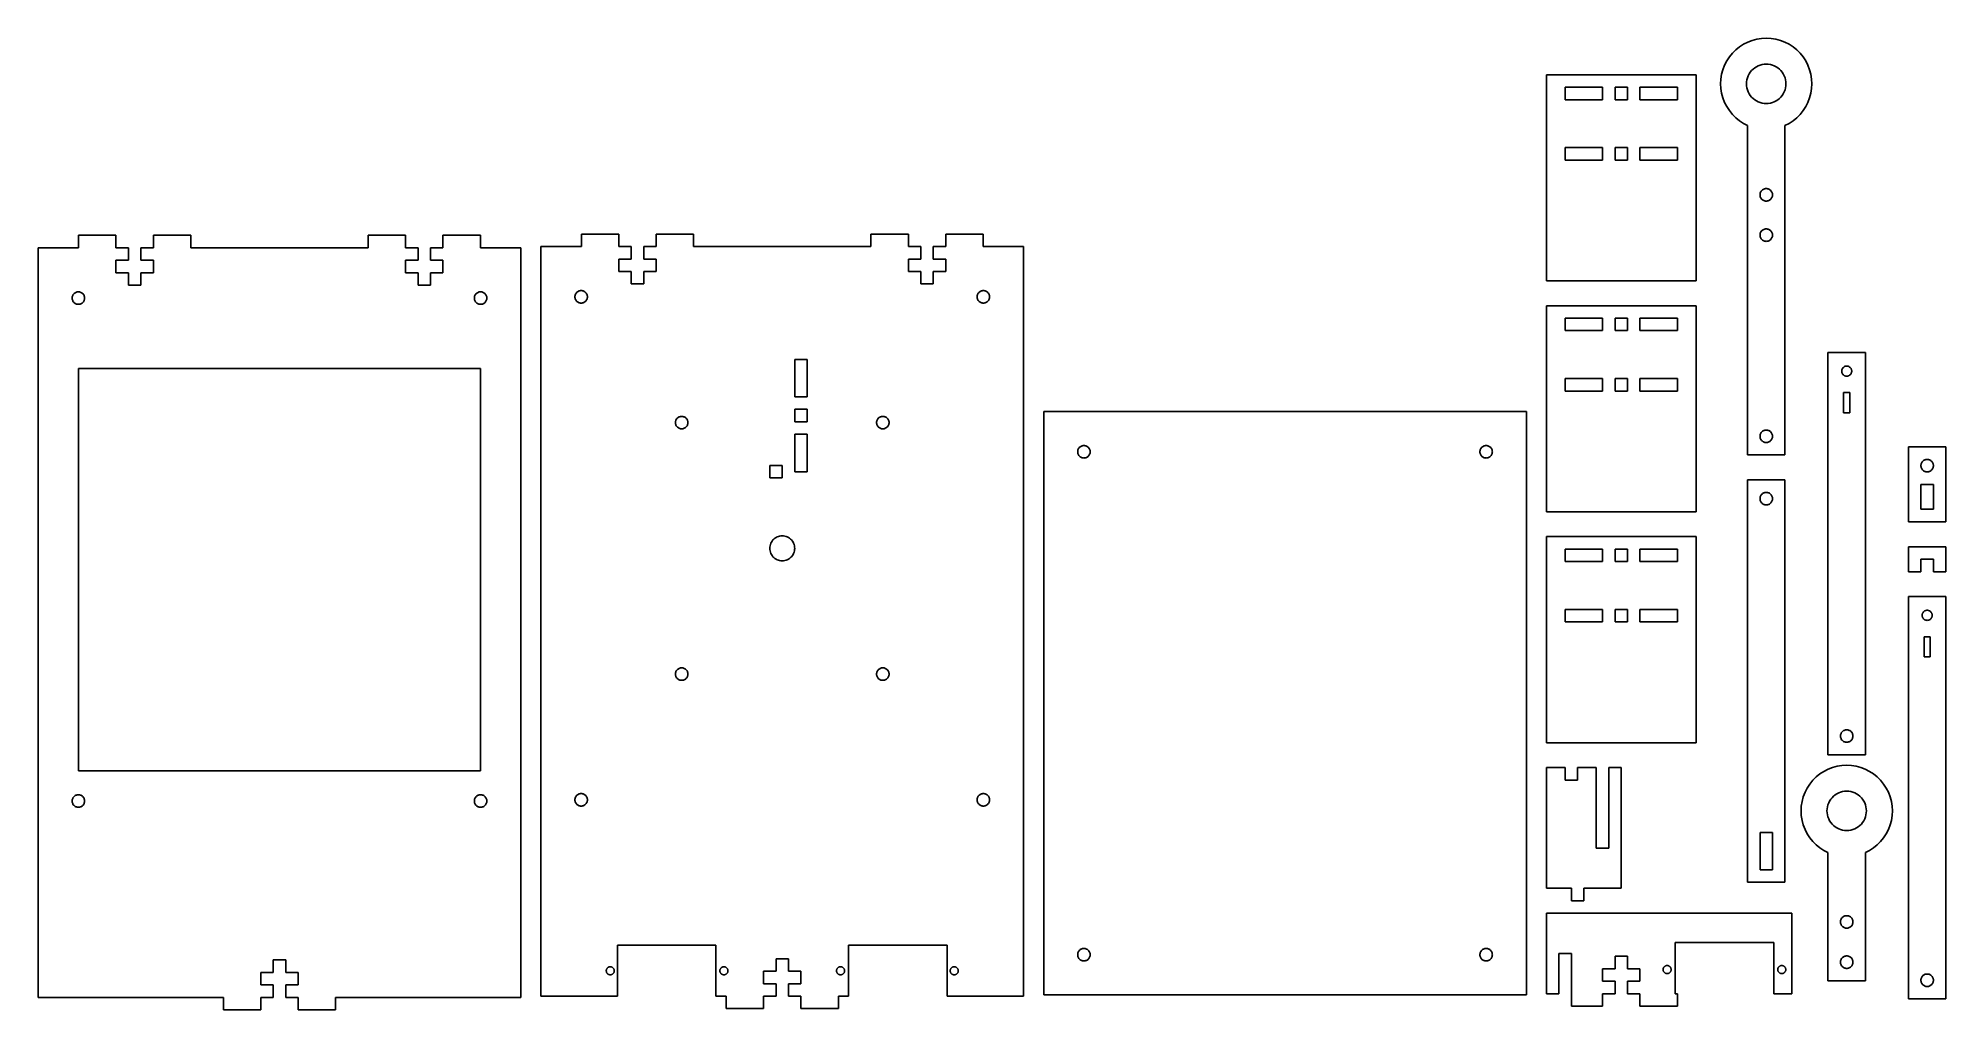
# Model space of a CAD drawing. Header units: metres. Extents: x 0 to 474, y -3 to 238.
import ezdxf

# ---------------------------------------------------------------- set-up
doc = ezdxf.new("R2010")
doc.units = ezdxf.units.M

msp = doc.modelspace()

# ---------------------------------------------------------------- linework, layer by layer
for p, q in [((425.035, 237.415), (423.977, 236.876)), ((426.144, 237.841), (425.035, 237.415)), ((427.291, 238.148), (426.144, 237.841)), ((428.464, 238.334), (427.291, 238.148)), ((429.65, 238.396), (428.464, 238.334)), ((430.836, 238.334), (429.65, 238.396)), ((432.009, 238.148), (430.836, 238.334)), ((433.156, 237.841), (432.009, 238.148)), ((434.265, 237.415), (433.156, 237.841)), ((435.323, 236.876), (434.265, 237.415)), ((419.824, 232.723), (419.285, 231.665)), ((420.471, 233.719), (419.824, 232.723)), ((421.218, 234.642), (420.471, 233.719)), ((422.058, 235.482), (421.218, 234.642)), ((422.981, 236.229), (422.058, 235.482)), ((423.977, 236.876), (422.981, 236.229)), ((436.319, 236.229), (435.323, 236.876)), ((437.242, 235.482), (436.319, 236.229)), ((438.082, 234.642), (437.242, 235.482)), ((438.829, 233.719), (438.082, 234.642)), ((439.476, 232.723), (438.829, 233.719)), ((440.015, 231.665), (439.476, 232.723)), ((412.2, 229.3), (375, 229.3)), ((375, 229.3), (375, 178.1)), ((412.2, 178.1), (412.2, 229.3)), ((418.366, 228.236), (418.304, 227.05)), ((418.552, 229.409), (418.366, 228.236)), ((418.859, 230.556), (418.552, 229.409)), ((419.285, 231.665), (418.859, 230.556)), ((424.775, 227.562), (424.856, 228.069)), ((424.856, 228.069), (424.988, 228.565)), ((424.988, 228.565), (425.172, 229.044)), ((425.172, 229.044), (425.405, 229.501)), ((425.405, 229.501), (425.685, 229.931)), ((425.685, 229.931), (426.007, 230.33)), ((426.007, 230.33), (426.37, 230.693)), ((426.37, 230.693), (426.769, 231.015)), ((426.769, 231.015), (427.199, 231.295)), ((427.199, 231.295), (427.656, 231.528)), ((427.656, 231.528), (428.135, 231.712)), ((428.135, 231.712), (428.631, 231.844)), ((428.631, 231.844), (429.138, 231.925)), ((429.138, 231.925), (429.65, 231.952)), ((429.65, 231.952), (430.162, 231.925)), ((430.162, 231.925), (430.669, 231.844)), ((430.669, 231.844), (431.165, 231.712)), ((431.165, 231.712), (431.644, 231.528)), ((431.644, 231.528), (432.101, 231.295)), ((432.101, 231.295), (432.531, 231.015)), ((432.531, 231.015), (432.93, 230.693)), ((432.93, 230.693), (433.293, 230.33)), ((433.293, 230.33), (433.615, 229.931)), ((433.615, 229.931), (433.895, 229.501)), ((433.895, 229.501), (434.128, 229.044)), ((434.128, 229.044), (434.312, 228.565)), ((434.312, 228.565), (434.444, 228.069)), ((434.444, 228.069), (434.525, 227.562)), ((440.441, 230.556), (440.015, 231.665)), ((440.748, 229.409), (440.441, 230.556)), ((440.934, 228.236), (440.748, 229.409)), ((440.996, 227.05), (440.934, 228.236)), ((379.65, 223.1), (379.65, 226.2)), ((379.65, 226.2), (388.95, 226.2)), ((388.95, 223.1), (379.65, 223.1)), ((388.95, 226.2), (388.95, 223.1)), ((392.05, 223.1), (392.05, 226.2)), ((392.05, 226.2), (395.15, 226.2)), ((395.15, 223.1), (392.05, 223.1)), ((395.15, 226.2), (395.15, 223.1)), ((398.25, 223.1), (398.25, 226.2)), ((398.25, 226.2), (407.55, 226.2)), ((407.55, 223.1), (398.25, 223.1)), ((407.55, 226.2), (407.55, 223.1)), ((418.304, 227.05), (418.366, 225.864)), ((418.366, 225.864), (418.552, 224.691)), ((418.552, 224.691), (418.859, 223.544)), ((418.859, 223.544), (419.285, 222.435)), ((424.748, 227.05), (424.775, 227.562)), ((424.775, 226.538), (424.748, 227.05)), ((424.856, 226.031), (424.775, 226.538)), ((424.988, 225.535), (424.856, 226.031)), ((425.172, 225.056), (424.988, 225.535)), ((425.405, 224.599), (425.172, 225.056)), ((425.685, 224.169), (425.405, 224.599)), ((426.007, 223.77), (425.685, 224.169)), ((426.37, 223.407), (426.007, 223.77)), ((426.769, 223.085), (426.37, 223.407)), ((427.199, 222.805), (426.769, 223.085)), ((432.531, 223.085), (432.101, 222.805)), ((432.93, 223.407), (432.531, 223.085)), ((433.293, 223.77), (432.93, 223.407)), ((433.615, 224.169), (433.293, 223.77)), ((433.895, 224.599), (433.615, 224.169)), ((434.128, 225.056), (433.895, 224.599)), ((434.312, 225.535), (434.128, 225.056)), ((434.444, 226.031), (434.312, 225.535)), ((434.525, 226.538), (434.444, 226.031)), ((434.525, 227.562), (434.552, 227.05)), ((434.552, 227.05), (434.525, 226.538)), ((440.015, 222.435), (440.441, 223.544)), ((440.441, 223.544), (440.748, 224.691)), ((440.748, 224.691), (440.934, 225.864)), ((440.934, 225.864), (440.996, 227.05)), ((419.285, 222.435), (419.824, 221.377)), ((419.824, 221.377), (420.471, 220.381)), ((420.471, 220.381), (421.218, 219.458)), ((421.218, 219.458), (422.058, 218.618)), ((422.058, 218.618), (422.981, 217.871)), ((427.656, 222.572), (427.199, 222.805)), ((428.135, 222.388), (427.656, 222.572)), ((428.631, 222.256), (428.135, 222.388)), ((429.138, 222.175), (428.631, 222.256)), ((429.65, 222.148), (429.138, 222.175)), ((430.162, 222.175), (429.65, 222.148)), ((430.669, 222.256), (430.162, 222.175)), ((431.165, 222.388), (430.669, 222.256)), ((431.644, 222.572), (431.165, 222.388)), ((432.101, 222.805), (431.644, 222.572)), ((436.319, 217.871), (437.242, 218.618)), ((437.242, 218.618), (438.082, 219.458)), ((438.082, 219.458), (438.829, 220.381)), ((438.829, 220.381), (439.476, 221.377)), ((439.476, 221.377), (440.015, 222.435)), ((422.981, 217.871), (423.977, 217.224)), ((423.977, 217.224), (425, 216.703)), ((425, 216.703), (425, 134.8)), ((434.3, 216.703), (435.323, 217.224)), ((434.3, 134.8), (434.3, 216.703)), ((435.323, 217.224), (436.319, 217.871)), ((379.65, 208.1), (379.65, 211.2)), ((379.65, 211.2), (388.95, 211.2)), ((388.95, 211.2), (388.95, 208.1)), ((392.05, 208.1), (392.05, 211.2)), ((392.05, 211.2), (395.15, 211.2)), ((395.15, 211.2), (395.15, 208.1)), ((398.25, 208.1), (398.25, 211.2)), ((398.25, 211.2), (407.55, 211.2)), ((407.55, 211.2), (407.55, 208.1)), ((388.95, 208.1), (379.65, 208.1)), ((395.15, 208.1), (392.05, 208.1)), ((407.55, 208.1), (398.25, 208.1)), ((428.1, 199.45), (428.108, 199.612)), ((428.108, 199.288), (428.1, 199.45)), ((428.108, 199.612), (428.134, 199.772)), ((428.134, 199.128), (428.108, 199.288)), ((428.134, 199.772), (428.176, 199.929)), ((428.176, 199.929), (428.234, 200.08)), ((428.234, 200.08), (428.308, 200.225)), ((428.308, 200.225), (428.396, 200.361)), ((428.396, 200.361), (428.498, 200.487)), ((428.498, 200.487), (428.613, 200.602)), ((428.613, 200.602), (428.739, 200.704)), ((428.739, 200.704), (428.875, 200.792)), ((428.875, 200.792), (429.02, 200.866)), ((429.02, 200.866), (429.171, 200.924)), ((429.171, 200.924), (429.328, 200.966)), ((429.328, 200.966), (429.488, 200.992)), ((429.488, 200.992), (429.65, 201)), ((429.65, 201), (429.812, 200.992)), ((429.812, 200.992), (429.972, 200.966)), ((429.972, 200.966), (430.129, 200.924)), ((430.129, 200.924), (430.28, 200.866)), ((430.28, 200.866), (430.425, 200.792)), ((430.425, 200.792), (430.561, 200.704)), ((430.561, 200.704), (430.687, 200.602)), ((430.687, 200.602), (430.802, 200.487)), ((430.802, 200.487), (430.904, 200.361)), ((430.904, 200.361), (430.992, 200.225)), ((430.992, 200.225), (431.066, 200.08)), ((431.066, 200.08), (431.124, 199.929)), ((431.124, 199.929), (431.166, 199.772)), ((431.166, 199.772), (431.191, 199.612)), ((431.191, 199.288), (431.166, 199.128)), ((431.191, 199.612), (431.2, 199.45)), ((431.2, 199.45), (431.191, 199.288)), ((428.176, 198.971), (428.134, 199.128)), ((428.234, 198.82), (428.176, 198.971)), ((428.308, 198.675), (428.234, 198.82)), ((428.396, 198.539), (428.308, 198.675)), ((428.498, 198.413), (428.396, 198.539)), ((428.613, 198.298), (428.498, 198.413)), ((428.739, 198.196), (428.613, 198.298)), ((428.875, 198.108), (428.739, 198.196)), ((429.02, 198.034), (428.875, 198.108)), ((429.171, 197.976), (429.02, 198.034)), ((429.328, 197.934), (429.171, 197.976)), ((429.488, 197.908), (429.328, 197.934)), ((429.65, 197.9), (429.488, 197.908)), ((429.812, 197.908), (429.65, 197.9)), ((429.972, 197.934), (429.812, 197.908)), ((430.129, 197.976), (429.972, 197.934)), ((430.28, 198.034), (430.129, 197.976)), ((430.425, 198.108), (430.28, 198.034)), ((430.561, 198.196), (430.425, 198.108)), ((430.687, 198.298), (430.561, 198.196)), ((430.802, 198.413), (430.687, 198.298)), ((430.904, 198.539), (430.802, 198.413)), ((430.992, 198.675), (430.904, 198.539)), ((431.066, 198.82), (430.992, 198.675)), ((431.124, 198.971), (431.066, 198.82)), ((431.166, 199.128), (431.124, 198.971)), ((428.108, 189.612), (428.134, 189.772)), ((428.134, 189.772), (428.176, 189.929)), ((428.176, 189.929), (428.234, 190.08)), ((428.234, 190.08), (428.308, 190.225)), ((428.308, 190.225), (428.396, 190.361)), ((428.396, 190.361), (428.498, 190.487)), ((428.498, 190.487), (428.613, 190.602)), ((428.613, 190.602), (428.739, 190.704)), ((428.739, 190.704), (428.875, 190.792)), ((428.875, 190.792), (429.02, 190.866)), ((429.02, 190.866), (429.171, 190.924)), ((429.171, 190.924), (429.328, 190.966)), ((429.328, 190.966), (429.488, 190.992)), ((429.488, 190.992), (429.65, 191)), ((429.65, 191), (429.812, 190.992)), ((429.812, 190.992), (429.972, 190.966)), ((429.972, 190.966), (430.129, 190.924)), ((430.129, 190.924), (430.28, 190.866)), ((430.28, 190.866), (430.425, 190.792)), ((430.425, 190.792), (430.561, 190.704)), ((430.561, 190.704), (430.687, 190.602)), ((430.687, 190.602), (430.802, 190.487)), ((430.802, 190.487), (430.904, 190.361)), ((430.904, 190.361), (430.992, 190.225)), ((430.992, 190.225), (431.066, 190.08)), ((431.066, 190.08), (431.124, 189.929)), ((431.124, 189.929), (431.166, 189.772)), ((431.166, 189.772), (431.191, 189.612)), ((10.05, 186.3), (0, 186.3)), ((0, 186.3), (0, 0)), ((19.35, 189.4), (10.05, 189.4)), ((10.05, 189.4), (10.05, 186.3)), ((19.35, 186.3), (19.35, 189.4)), ((22.45, 186.3), (19.35, 186.3)), ((22.45, 183.2), (22.45, 186.3)), ((28.65, 186.3), (25.55, 186.3)), ((25.55, 186.3), (25.55, 183.2)), ((37.95, 189.4), (28.65, 189.4)), ((28.65, 189.4), (28.65, 186.3)), ((37.95, 186.3), (37.95, 189.4)), ((82.05, 186.3), (37.95, 186.3)), ((91.35, 189.4), (82.05, 189.4)), ((82.05, 189.4), (82.05, 186.3)), ((91.35, 186.3), (91.35, 189.4)), ((94.45, 186.3), (91.35, 186.3)), ((94.45, 183.2), (94.45, 186.3)), ((100.65, 186.3), (97.55, 186.3)), ((97.55, 186.3), (97.55, 183.2)), ((109.95, 189.4), (100.65, 189.4)), ((100.65, 189.4), (100.65, 186.3)), ((109.95, 186.3), (109.95, 189.4)), ((120, 186.3), (109.95, 186.3)), ((120, 0), (120, 186.3)), ((135.05, 186.6), (125, 186.6)), ((125, 186.6), (125, 0.29999)), ((144.35, 189.7), (135.05, 189.7)), ((135.05, 189.7), (135.05, 186.6)), ((144.35, 186.6), (144.35, 189.7)), ((147.45, 186.6), (144.35, 186.6)), ((147.45, 183.5), (147.45, 186.6)), ((153.65, 186.6), (150.55, 186.6)), ((150.55, 186.6), (150.55, 183.5)), ((162.95, 189.7), (153.65, 189.7)), ((153.65, 189.7), (153.65, 186.6)), ((162.95, 186.6), (162.95, 189.7)), ((207.05, 186.6), (162.95, 186.6)), ((216.35, 189.7), (207.05, 189.7)), ((207.05, 189.7), (207.05, 186.6)), ((216.35, 186.6), (216.35, 189.7)), ((219.45, 186.6), (216.35, 186.6)), ((219.45, 183.5), (219.45, 186.6)), ((225.65, 186.6), (222.55, 186.6)), ((222.55, 186.6), (222.55, 183.5)), ((234.95, 189.7), (225.65, 189.7)), ((225.65, 189.7), (225.65, 186.6)), ((234.95, 186.6), (234.95, 189.7)), ((245, 186.6), (234.95, 186.6)), ((245, 0.29999), (245, 186.6)), ((428.1, 189.45), (428.108, 189.612)), ((428.108, 189.288), (428.1, 189.45)), ((428.134, 189.128), (428.108, 189.288)), ((428.176, 188.971), (428.134, 189.128)), ((428.234, 188.82), (428.176, 188.971)), ((428.308, 188.675), (428.234, 188.82)), ((428.396, 188.539), (428.308, 188.675)), ((428.498, 188.413), (428.396, 188.539)), ((428.613, 188.298), (428.498, 188.413)), ((428.739, 188.196), (428.613, 188.298)), ((428.875, 188.108), (428.739, 188.196)), ((429.02, 188.034), (428.875, 188.108)), ((429.171, 187.976), (429.02, 188.034)), ((429.328, 187.934), (429.171, 187.976)), ((429.488, 187.908), (429.328, 187.934)), ((429.65, 187.9), (429.488, 187.908)), ((429.812, 187.908), (429.65, 187.9)), ((429.972, 187.934), (429.812, 187.908)), ((430.129, 187.976), (429.972, 187.934)), ((430.28, 188.034), (430.129, 187.976)), ((430.425, 188.108), (430.28, 188.034)), ((430.561, 188.196), (430.425, 188.108)), ((430.687, 188.298), (430.561, 188.196)), ((430.802, 188.413), (430.687, 188.298)), ((430.904, 188.539), (430.802, 188.413)), ((430.992, 188.675), (430.904, 188.539)), ((431.066, 188.82), (430.992, 188.675)), ((431.124, 188.971), (431.066, 188.82)), ((431.166, 189.128), (431.124, 188.971)), ((431.191, 189.288), (431.166, 189.128)), ((431.191, 189.612), (431.2, 189.45)), ((431.2, 189.45), (431.191, 189.288)), ((19.35, 180.1), (19.35, 183.2)), ((19.35, 183.2), (22.45, 183.2)), ((25.55, 183.2), (28.65, 183.2)), ((28.65, 183.2), (28.65, 180.1)), ((91.35, 180.1), (91.35, 183.2)), ((91.35, 183.2), (94.45, 183.2)), ((97.55, 183.2), (100.65, 183.2)), ((100.65, 183.2), (100.65, 180.1)), ((144.35, 180.4), (144.35, 183.5)), ((144.35, 183.5), (147.45, 183.5)), ((147.45, 180.4), (144.35, 180.4)), ((147.45, 177.3), (147.45, 180.4)), ((150.55, 183.5), (153.65, 183.5)), ((153.65, 180.4), (150.55, 180.4)), ((150.55, 180.4), (150.55, 177.3)), ((153.65, 183.5), (153.65, 180.4)), ((216.35, 180.4), (216.35, 183.5)), ((216.35, 183.5), (219.45, 183.5)), ((219.45, 180.4), (216.35, 180.4)), ((219.45, 177.3), (219.45, 180.4)), ((222.55, 183.5), (225.65, 183.5)), ((225.65, 180.4), (222.55, 180.4)), ((222.55, 180.4), (222.55, 177.3)), ((225.65, 183.5), (225.65, 180.4)), ((22.45, 180.1), (19.35, 180.1)), ((22.45, 177), (22.45, 180.1)), ((25.55, 177), (22.45, 177)), ((28.65, 180.1), (25.55, 180.1)), ((25.55, 180.1), (25.55, 177)), ((94.45, 180.1), (91.35, 180.1)), ((94.45, 177), (94.45, 180.1)), ((97.55, 177), (94.45, 177)), ((100.65, 180.1), (97.55, 180.1)), ((97.55, 180.1), (97.55, 177)), ((134.225, 175.442), (134.37, 175.516)), ((134.37, 175.516), (134.521, 175.574)), ((134.521, 175.574), (134.678, 175.616)), ((134.678, 175.616), (134.838, 175.642)), ((134.838, 175.642), (135, 175.65)), ((135, 175.65), (135.162, 175.642)), ((135.162, 175.642), (135.322, 175.616)), ((135.322, 175.616), (135.479, 175.574)), ((135.479, 175.574), (135.63, 175.516)), ((135.63, 175.516), (135.775, 175.442)), ((150.55, 177.3), (147.45, 177.3)), ((222.55, 177.3), (219.45, 177.3)), ((234.225, 175.442), (234.37, 175.516)), ((234.37, 175.516), (234.521, 175.574)), ((234.521, 175.574), (234.678, 175.616)), ((234.678, 175.616), (234.838, 175.642)), ((234.838, 175.642), (235, 175.65)), ((235, 175.65), (235.162, 175.642)), ((235.162, 175.642), (235.322, 175.616)), ((235.322, 175.616), (235.479, 175.574)), ((235.479, 175.574), (235.63, 175.516)), ((235.63, 175.516), (235.775, 175.442)), ((375, 178.1), (412.2, 178.1)), ((8.45, 173.8), (8.45848, 173.962)), ((8.45848, 173.638), (8.45, 173.8)), ((8.45848, 173.962), (8.48386, 174.122)), ((8.48386, 173.478), (8.45848, 173.638)), ((8.48386, 174.122), (8.52585, 174.279)), ((8.52585, 173.321), (8.48386, 173.478)), ((8.52585, 174.279), (8.584, 174.43)), ((8.584, 173.17), (8.52585, 173.321)), ((8.584, 174.43), (8.65765, 174.575)), ((8.65765, 173.025), (8.584, 173.17)), ((8.65765, 174.575), (8.74602, 174.711)), ((8.74602, 172.889), (8.65765, 173.025)), ((8.74602, 174.711), (8.84811, 174.837)), ((8.84811, 172.763), (8.74602, 172.889)), ((8.84811, 174.837), (8.96284, 174.952)), ((8.96284, 172.648), (8.84811, 172.763)), ((8.96284, 174.952), (9.08893, 175.054)), ((9.08893, 172.546), (8.96284, 172.648)), ((9.08893, 175.054), (9.22499, 175.142)), ((9.22499, 172.458), (9.08893, 172.546)), ((9.22499, 175.142), (9.36955, 175.216)), ((9.36955, 172.384), (9.22499, 172.458)), ((9.36955, 175.216), (9.52101, 175.274)), ((9.52101, 172.326), (9.36955, 172.384)), ((9.52101, 175.274), (9.67773, 175.316)), ((9.67773, 172.284), (9.52101, 172.326)), ((9.67773, 175.316), (9.83797, 175.342)), ((9.83797, 172.258), (9.67773, 172.284)), ((9.83797, 175.342), (10, 175.35)), ((10, 172.25), (9.83797, 172.258)), ((10, 175.35), (10.162, 175.342)), ((10.162, 172.258), (10, 172.25)), ((10.162, 175.342), (10.3223, 175.316)), ((10.3223, 172.284), (10.162, 172.258)), ((10.3223, 175.316), (10.479, 175.274)), ((10.479, 172.326), (10.3223, 172.284)), ((10.479, 175.274), (10.6304, 175.216)), ((10.6304, 172.384), (10.479, 172.326)), ((10.6304, 175.216), (10.775, 175.142)), ((10.775, 172.458), (10.6304, 172.384)), ((10.775, 175.142), (10.9111, 175.054)), ((10.9111, 172.546), (10.775, 172.458)), ((10.9111, 175.054), (11.0371, 174.952)), ((11.0371, 172.648), (10.9111, 172.546)), ((11.0371, 174.952), (11.1519, 174.837)), ((11.1519, 172.763), (11.0371, 172.648)), ((11.1519, 174.837), (11.254, 174.711)), ((11.254, 172.889), (11.1519, 172.763)), ((11.254, 174.711), (11.3423, 174.575)), ((11.3423, 173.025), (11.254, 172.889)), ((11.3423, 174.575), (11.416, 174.43)), ((11.416, 173.17), (11.3423, 173.025)), ((11.416, 174.43), (11.4741, 174.279)), ((11.4741, 173.321), (11.416, 173.17)), ((11.4741, 174.279), (11.5161, 174.122)), ((11.5161, 173.478), (11.4741, 173.321)), ((11.5161, 174.122), (11.5415, 173.962)), ((11.5415, 173.638), (11.5161, 173.478)), ((11.5415, 173.962), (11.55, 173.8)), ((11.55, 173.8), (11.5415, 173.638)), ((108.45, 173.8), (108.458, 173.962)), ((108.458, 173.638), (108.45, 173.8)), ((108.458, 173.962), (108.484, 174.122)), ((108.484, 173.478), (108.458, 173.638)), ((108.484, 174.122), (108.526, 174.279)), ((108.526, 173.321), (108.484, 173.478)), ((108.526, 174.279), (108.584, 174.43)), ((108.584, 173.17), (108.526, 173.321)), ((108.584, 174.43), (108.658, 174.575)), ((108.658, 173.025), (108.584, 173.17)), ((108.658, 174.575), (108.746, 174.711)), ((108.746, 172.889), (108.658, 173.025)), ((108.746, 174.711), (108.848, 174.837)), ((108.848, 172.763), (108.746, 172.889)), ((108.848, 174.837), (108.963, 174.952)), ((108.963, 172.648), (108.848, 172.763)), ((108.963, 174.952), (109.089, 175.054)), ((109.089, 172.546), (108.963, 172.648)), ((109.089, 175.054), (109.225, 175.142)), ((109.225, 172.458), (109.089, 172.546)), ((109.225, 175.142), (109.37, 175.216)), ((109.37, 172.384), (109.225, 172.458)), ((109.37, 175.216), (109.521, 175.274)), ((109.521, 172.326), (109.37, 172.384)), ((109.521, 175.274), (109.678, 175.316)), ((109.678, 172.284), (109.521, 172.326)), ((109.678, 175.316), (109.838, 175.342)), ((109.838, 172.258), (109.678, 172.284)), ((109.838, 175.342), (110, 175.35)), ((110, 172.25), (109.838, 172.258)), ((110, 175.35), (110.162, 175.342)), ((110.162, 172.258), (110, 172.25)), ((110.162, 175.342), (110.322, 175.316)), ((110.322, 172.284), (110.162, 172.258)), ((110.322, 175.316), (110.479, 175.274)), ((110.479, 172.326), (110.322, 172.284)), ((110.479, 175.274), (110.63, 175.216)), ((110.63, 172.384), (110.479, 172.326)), ((110.63, 175.216), (110.775, 175.142)), ((110.775, 172.458), (110.63, 172.384)), ((110.775, 175.142), (110.911, 175.054)), ((110.911, 172.546), (110.775, 172.458)), ((110.911, 175.054), (111.037, 174.952)), ((111.037, 172.648), (110.911, 172.546)), ((111.037, 174.952), (111.152, 174.837)), ((111.152, 172.763), (111.037, 172.648)), ((111.152, 174.837), (111.254, 174.711)), ((111.254, 172.889), (111.152, 172.763)), ((111.254, 174.711), (111.342, 174.575)), ((111.342, 173.025), (111.254, 172.889)), ((111.342, 174.575), (111.416, 174.43)), ((111.416, 173.17), (111.342, 173.025)), ((111.416, 174.43), (111.474, 174.279)), ((111.474, 173.321), (111.416, 173.17)), ((111.474, 174.279), (111.516, 174.122)), ((111.516, 173.478), (111.474, 173.321)), ((111.516, 174.122), (111.542, 173.962)), ((111.542, 173.638), (111.516, 173.478)), ((111.542, 173.962), (111.55, 173.8)), ((111.55, 173.8), (111.542, 173.638)), ((133.45, 174.1), (133.458, 174.262)), ((133.458, 173.938), (133.45, 174.1)), ((133.458, 174.262), (133.484, 174.422)), ((133.484, 173.778), (133.458, 173.938)), ((133.484, 174.422), (133.526, 174.579)), ((133.526, 173.621), (133.484, 173.778)), ((133.526, 174.579), (133.584, 174.73)), ((133.584, 173.47), (133.526, 173.621)), ((133.584, 174.73), (133.658, 174.875)), ((133.658, 173.325), (133.584, 173.47)), ((133.658, 174.875), (133.746, 175.011)), ((133.746, 173.189), (133.658, 173.325)), ((133.746, 175.011), (133.848, 175.137)), ((133.848, 173.063), (133.746, 173.189)), ((133.848, 175.137), (133.963, 175.252)), ((133.963, 172.948), (133.848, 173.063)), ((133.963, 175.252), (134.089, 175.354)), ((134.089, 172.846), (133.963, 172.948)), ((134.089, 175.354), (134.225, 175.442)), ((134.225, 172.758), (134.089, 172.846)), ((134.37, 172.684), (134.225, 172.758)), ((134.521, 172.626), (134.37, 172.684)), ((134.678, 172.584), (134.521, 172.626)), ((134.838, 172.558), (134.678, 172.584)), ((135, 172.55), (134.838, 172.558)), ((135.162, 172.558), (135, 172.55)), ((135.322, 172.584), (135.162, 172.558)), ((135.479, 172.626), (135.322, 172.584)), ((135.63, 172.684), (135.479, 172.626)), ((135.775, 172.758), (135.63, 172.684)), ((135.775, 175.442), (135.911, 175.354)), ((135.911, 172.846), (135.775, 172.758)), ((135.911, 175.354), (136.037, 175.252)), ((136.037, 172.948), (135.911, 172.846)), ((136.037, 175.252), (136.152, 175.137)), ((136.152, 173.063), (136.037, 172.948)), ((136.152, 175.137), (136.254, 175.011)), ((136.254, 173.189), (136.152, 173.063)), ((136.254, 175.011), (136.342, 174.875)), ((136.342, 173.325), (136.254, 173.189)), ((136.342, 174.875), (136.416, 174.73)), ((136.416, 173.47), (136.342, 173.325)), ((136.416, 174.73), (136.474, 174.579)), ((136.474, 173.621), (136.416, 173.47)), ((136.474, 174.579), (136.516, 174.422)), ((136.516, 173.778), (136.474, 173.621)), ((136.516, 174.422), (136.542, 174.262)), ((136.542, 173.938), (136.516, 173.778)), ((136.542, 174.262), (136.55, 174.1)), ((136.55, 174.1), (136.542, 173.938)), ((233.45, 174.1), (233.458, 174.262)), ((233.458, 173.938), (233.45, 174.1)), ((233.458, 174.262), (233.484, 174.422)), ((233.484, 173.778), (233.458, 173.938)), ((233.484, 174.422), (233.526, 174.579)), ((233.526, 173.621), (233.484, 173.778)), ((233.526, 174.579), (233.584, 174.73)), ((233.584, 173.47), (233.526, 173.621)), ((233.584, 174.73), (233.658, 174.875)), ((233.658, 173.325), (233.584, 173.47)), ((233.658, 174.875), (233.746, 175.011)), ((233.746, 173.189), (233.658, 173.325)), ((233.746, 175.011), (233.848, 175.137)), ((233.848, 173.063), (233.746, 173.189)), ((233.848, 175.137), (233.963, 175.252)), ((233.963, 172.948), (233.848, 173.063)), ((233.963, 175.252), (234.089, 175.354)), ((234.089, 172.846), (233.963, 172.948)), ((234.089, 175.354), (234.225, 175.442)), ((234.225, 172.758), (234.089, 172.846)), ((234.37, 172.684), (234.225, 172.758)), ((234.521, 172.626), (234.37, 172.684)), ((234.678, 172.584), (234.521, 172.626)), ((234.838, 172.558), (234.678, 172.584)), ((235, 172.55), (234.838, 172.558)), ((235.162, 172.558), (235, 172.55)), ((235.322, 172.584), (235.162, 172.558)), ((235.479, 172.626), (235.322, 172.584)), ((235.63, 172.684), (235.479, 172.626)), ((235.775, 172.758), (235.63, 172.684)), ((235.775, 175.442), (235.911, 175.354)), ((235.911, 172.846), (235.775, 172.758)), ((235.911, 175.354), (236.037, 175.252)), ((236.037, 172.948), (235.911, 172.846)), ((236.037, 175.252), (236.152, 175.137)), ((236.152, 173.063), (236.037, 172.948)), ((236.152, 175.137), (236.254, 175.011)), ((236.254, 173.189), (236.152, 173.063)), ((236.254, 175.011), (236.342, 174.875)), ((236.342, 173.325), (236.254, 173.189)), ((236.342, 174.875), (236.416, 174.73)), ((236.416, 173.47), (236.342, 173.325)), ((236.416, 174.73), (236.474, 174.579)), ((236.474, 173.621), (236.416, 173.47)), ((236.474, 174.579), (236.516, 174.422)), ((236.516, 173.778), (236.474, 173.621)), ((236.516, 174.422), (236.542, 174.262)), ((236.542, 173.938), (236.516, 173.778)), ((236.542, 174.262), (236.55, 174.1)), ((236.55, 174.1), (236.542, 173.938)), ((412.2, 171.9), (375, 171.9)), ((375, 171.9), (375, 120.7)), ((412.2, 120.7), (412.2, 171.9)), ((379.65, 165.7), (379.65, 168.8)), ((379.65, 168.8), (388.95, 168.8)), ((388.95, 168.8), (388.95, 165.7)), ((392.05, 165.7), (392.05, 168.8)), ((392.05, 168.8), (395.15, 168.8)), ((395.15, 168.8), (395.15, 165.7)), ((398.25, 165.7), (398.25, 168.8)), ((398.25, 168.8), (407.55, 168.8)), ((407.55, 168.8), (407.55, 165.7)), ((388.95, 165.7), (379.65, 165.7)), ((395.15, 165.7), (392.05, 165.7)), ((407.55, 165.7), (398.25, 165.7)), ((188.1, 149.25), (188.1, 158.55)), ((188.1, 158.55), (191.2, 158.55)), ((191.2, 158.55), (191.2, 149.25)), ((454.3, 160.3), (445, 160.3)), ((445, 160.3), (445, 60.3)), ((448.721, 156.486), (448.814, 156.579)), ((448.814, 156.579), (448.915, 156.661)), ((448.915, 156.661), (449.025, 156.733)), ((449.025, 156.733), (449.142, 156.792)), ((449.142, 156.792), (449.264, 156.839)), ((449.264, 156.839), (449.39, 156.873)), ((449.39, 156.873), (449.519, 156.893)), ((449.519, 156.893), (449.65, 156.9)), ((449.65, 156.9), (449.781, 156.893)), ((449.781, 156.893), (449.91, 156.873)), ((449.91, 156.873), (450.036, 156.839)), ((450.036, 156.839), (450.158, 156.792)), ((450.158, 156.792), (450.275, 156.733)), ((450.275, 156.733), (450.385, 156.661)), ((450.385, 156.661), (450.486, 156.579)), ((450.486, 156.579), (450.579, 156.486)), ((454.3, 60.3), (454.3, 160.3)), ((10, 56.3), (10, 156.3)), ((10, 156.3), (110, 156.3)), ((110, 156.3), (110, 56.3)), ((379.65, 150.7), (379.65, 153.8)), ((379.65, 153.8), (388.95, 153.8)), ((388.95, 153.8), (388.95, 150.7)), ((392.05, 150.7), (392.05, 153.8)), ((392.05, 153.8), (395.15, 153.8)), ((395.15, 153.8), (395.15, 150.7)), ((398.25, 150.7), (398.25, 153.8)), ((398.25, 153.8), (407.55, 153.8)), ((407.55, 153.8), (407.55, 150.7)), ((448.4, 155.65), (448.407, 155.781)), ((448.407, 155.519), (448.4, 155.65)), ((448.407, 155.781), (448.427, 155.91)), ((448.427, 155.39), (448.407, 155.519)), ((448.427, 155.91), (448.461, 156.036)), ((448.461, 155.264), (448.427, 155.39)), ((448.461, 156.036), (448.508, 156.158)), ((448.508, 155.142), (448.461, 155.264)), ((448.508, 156.158), (448.567, 156.275)), ((448.567, 155.025), (448.508, 155.142)), ((448.567, 156.275), (448.639, 156.385)), ((448.639, 154.915), (448.567, 155.025)), ((448.639, 156.385), (448.721, 156.486)), ((448.721, 154.814), (448.639, 154.915)), ((448.814, 154.721), (448.721, 154.814)), ((448.915, 154.639), (448.814, 154.721)), ((449.025, 154.567), (448.915, 154.639)), ((449.142, 154.508), (449.025, 154.567)), ((449.264, 154.461), (449.142, 154.508)), ((449.39, 154.427), (449.264, 154.461)), ((449.519, 154.407), (449.39, 154.427)), ((449.65, 154.4), (449.519, 154.407)), ((449.781, 154.407), (449.65, 154.4)), ((449.91, 154.427), (449.781, 154.407)), ((450.036, 154.461), (449.91, 154.427)), ((450.158, 154.508), (450.036, 154.461)), ((450.275, 154.567), (450.158, 154.508)), ((450.385, 154.639), (450.275, 154.567)), ((450.486, 154.721), (450.385, 154.639)), ((450.579, 154.814), (450.486, 154.721)), ((450.579, 156.486), (450.661, 156.385)), ((450.661, 154.915), (450.579, 154.814)), ((450.661, 156.385), (450.733, 156.275)), ((450.733, 155.025), (450.661, 154.915)), ((450.733, 156.275), (450.792, 156.158)), ((450.792, 155.142), (450.733, 155.025)), ((450.792, 156.158), (450.839, 156.036)), ((450.839, 155.264), (450.792, 155.142)), ((450.839, 156.036), (450.873, 155.91)), ((450.873, 155.39), (450.839, 155.264)), ((450.873, 155.91), (450.893, 155.781)), ((450.893, 155.519), (450.873, 155.39)), ((450.893, 155.781), (450.9, 155.65)), ((450.9, 155.65), (450.893, 155.519)), ((191.2, 149.25), (188.1, 149.25)), ((388.95, 150.7), (379.65, 150.7)), ((395.15, 150.7), (392.05, 150.7)), ((407.55, 150.7), (398.25, 150.7)), ((448.875, 145.3), (448.875, 150.3)), ((448.875, 150.3), (450.425, 150.3)), ((450.425, 150.3), (450.425, 145.3)), ((158.45, 142.85), (158.458, 143.012)), ((158.458, 142.688), (158.45, 142.85)), ((158.458, 143.012), (158.484, 143.172)), ((158.484, 142.528), (158.458, 142.688)), ((158.484, 143.172), (158.526, 143.329)), ((158.526, 142.371), (158.484, 142.528)), ((158.526, 143.329), (158.584, 143.48)), ((158.584, 142.22), (158.526, 142.371)), ((158.584, 143.48), (158.658, 143.625)), ((158.658, 143.625), (158.746, 143.761)), ((158.746, 143.761), (158.848, 143.887)), ((158.848, 143.887), (158.963, 144.002)), ((158.963, 144.002), (159.089, 144.104)), ((159.089, 144.104), (159.225, 144.192)), ((159.225, 144.192), (159.37, 144.266)), ((159.37, 144.266), (159.521, 144.324)), ((159.521, 144.324), (159.678, 144.366)), ((159.678, 144.366), (159.838, 144.392)), ((159.838, 144.392), (160, 144.4)), ((160, 144.4), (160.162, 144.392)), ((160.162, 144.392), (160.322, 144.366)), ((160.322, 144.366), (160.479, 144.324)), ((160.479, 144.324), (160.63, 144.266)), ((160.63, 144.266), (160.775, 144.192)), ((160.775, 144.192), (160.911, 144.104)), ((160.911, 144.104), (161.037, 144.002)), ((161.037, 144.002), (161.152, 143.887)), ((161.152, 143.887), (161.254, 143.761)), ((161.254, 143.761), (161.342, 143.625)), ((161.342, 143.625), (161.416, 143.48)), ((161.416, 143.48), (161.474, 143.329)), ((161.474, 142.371), (161.416, 142.22)), ((161.474, 143.329), (161.516, 143.172)), ((161.516, 142.528), (161.474, 142.371)), ((161.516, 143.172), (161.542, 143.012)), ((161.542, 142.688), (161.516, 142.528)), ((161.542, 143.012), (161.55, 142.85)), ((161.55, 142.85), (161.542, 142.688)), ((188.1, 143.05), (188.1, 146.15)), ((188.1, 146.15), (191.2, 146.15)), ((191.2, 143.05), (188.1, 143.05)), ((191.2, 146.15), (191.2, 143.05)), ((208.45, 142.85), (208.458, 143.012)), ((208.458, 142.688), (208.45, 142.85)), ((208.458, 143.012), (208.484, 143.172)), ((208.484, 142.528), (208.458, 142.688)), ((208.484, 143.172), (208.526, 143.329)), ((208.526, 142.371), (208.484, 142.528)), ((208.526, 143.329), (208.584, 143.48)), ((208.584, 142.22), (208.526, 142.371)), ((208.584, 143.48), (208.658, 143.625)), ((208.658, 143.625), (208.746, 143.761)), ((208.746, 143.761), (208.848, 143.887)), ((208.848, 143.887), (208.963, 144.002)), ((208.963, 144.002), (209.089, 144.104)), ((209.089, 144.104), (209.225, 144.192)), ((209.225, 144.192), (209.37, 144.266)), ((209.37, 144.266), (209.521, 144.324)), ((209.521, 144.324), (209.678, 144.366)), ((209.678, 144.366), (209.838, 144.392)), ((209.838, 144.392), (210, 144.4)), ((210, 144.4), (210.162, 144.392)), ((210.162, 144.392), (210.322, 144.366)), ((210.322, 144.366), (210.479, 144.324)), ((210.479, 144.324), (210.63, 144.266)), ((210.63, 144.266), (210.775, 144.192)), ((210.775, 144.192), (210.911, 144.104)), ((210.911, 144.104), (211.037, 144.002)), ((211.037, 144.002), (211.152, 143.887)), ((211.152, 143.887), (211.254, 143.761)), ((211.254, 143.761), (211.342, 143.625)), ((211.342, 143.625), (211.416, 143.48)), ((211.416, 143.48), (211.474, 143.329)), ((211.474, 142.371), (211.416, 142.22)), ((211.474, 143.329), (211.516, 143.172)), ((211.516, 142.528), (211.474, 142.371)), ((211.516, 143.172), (211.542, 143.012)), ((211.542, 142.688), (211.516, 142.528)), ((211.542, 143.012), (211.55, 142.85)), ((211.55, 142.85), (211.542, 142.688)), ((370, 145.6), (250, 145.6)), ((250, 145.6), (250, 0.59999)), ((370, 0.59999), (370, 145.6)), ((450.425, 145.3), (448.875, 145.3)), ((158.658, 142.075), (158.584, 142.22)), ((158.746, 141.939), (158.658, 142.075)), ((158.848, 141.813), (158.746, 141.939)), ((158.963, 141.698), (158.848, 141.813)), ((159.089, 141.596), (158.963, 141.698)), ((159.225, 141.508), (159.089, 141.596)), ((159.37, 141.434), (159.225, 141.508)), ((159.521, 141.376), (159.37, 141.434)), ((159.678, 141.334), (159.521, 141.376)), ((159.838, 141.308), (159.678, 141.334)), ((160, 141.3), (159.838, 141.308)), ((160.162, 141.308), (160, 141.3)), ((160.322, 141.334), (160.162, 141.308)), ((160.479, 141.376), (160.322, 141.334)), ((160.63, 141.434), (160.479, 141.376)), ((160.775, 141.508), (160.63, 141.434)), ((160.911, 141.596), (160.775, 141.508)), ((161.037, 141.698), (160.911, 141.596)), ((161.152, 141.813), (161.037, 141.698)), ((161.254, 141.939), (161.152, 141.813)), ((161.342, 142.075), (161.254, 141.939)), ((161.416, 142.22), (161.342, 142.075)), ((188.1, 130.65), (188.1, 139.95)), ((188.1, 139.95), (191.2, 139.95)), ((191.2, 139.95), (191.2, 130.65)), ((208.658, 142.075), (208.584, 142.22)), ((208.746, 141.939), (208.658, 142.075)), ((208.848, 141.813), (208.746, 141.939)), ((208.963, 141.698), (208.848, 141.813)), ((209.089, 141.596), (208.963, 141.698)), ((209.225, 141.508), (209.089, 141.596)), ((209.37, 141.434), (209.225, 141.508)), ((209.521, 141.376), (209.37, 141.434)), ((209.678, 141.334), (209.521, 141.376)), ((209.838, 141.308), (209.678, 141.334)), ((210, 141.3), (209.838, 141.308)), ((210.162, 141.308), (210, 141.3)), ((210.322, 141.334), (210.162, 141.308)), ((210.479, 141.376), (210.322, 141.334)), ((210.63, 141.434), (210.479, 141.376)), ((210.775, 141.508), (210.63, 141.434)), ((210.911, 141.596), (210.775, 141.508)), ((211.037, 141.698), (210.911, 141.596)), ((211.152, 141.813), (211.037, 141.698)), ((211.254, 141.939), (211.152, 141.813)), ((211.342, 142.075), (211.254, 141.939)), ((211.416, 142.22), (211.342, 142.075)), ((428.1, 139.45), (428.108, 139.612)), ((428.108, 139.288), (428.1, 139.45)), ((428.108, 139.612), (428.134, 139.772)), ((428.134, 139.128), (428.108, 139.288)), ((428.134, 139.772), (428.176, 139.929)), ((428.176, 138.971), (428.134, 139.128)), ((428.176, 139.929), (428.234, 140.08)), ((428.234, 138.82), (428.176, 138.971)), ((428.234, 140.08), (428.308, 140.225)), ((428.308, 138.675), (428.234, 138.82)), ((428.308, 140.225), (428.396, 140.361)), ((428.396, 138.539), (428.308, 138.675)), ((428.396, 140.361), (428.498, 140.487)), ((428.498, 138.413), (428.396, 138.539)), ((428.498, 140.487), (428.613, 140.602)), ((428.613, 138.298), (428.498, 138.413)), ((428.613, 140.602), (428.739, 140.704)), ((428.739, 138.196), (428.613, 138.298)), ((428.739, 140.704), (428.875, 140.792)), ((428.875, 138.108), (428.739, 138.196)), ((428.875, 140.792), (429.02, 140.866)), ((429.02, 138.034), (428.875, 138.108)), ((429.02, 140.866), (429.171, 140.924)), ((429.171, 137.976), (429.02, 138.034)), ((429.171, 140.924), (429.328, 140.966)), ((429.328, 137.934), (429.171, 137.976)), ((429.328, 140.966), (429.488, 140.992)), ((429.488, 137.908), (429.328, 137.934)), ((429.488, 140.992), (429.65, 141)), ((429.65, 137.9), (429.488, 137.908)), ((429.65, 141), (429.812, 140.992)), ((429.812, 137.908), (429.65, 137.9)), ((429.812, 140.992), (429.972, 140.966)), ((429.972, 137.934), (429.812, 137.908)), ((429.972, 140.966), (430.129, 140.924)), ((430.129, 137.976), (429.972, 137.934)), ((430.129, 140.924), (430.28, 140.866)), ((430.28, 138.034), (430.129, 137.976)), ((430.28, 140.866), (430.425, 140.792)), ((430.425, 138.108), (430.28, 138.034)), ((430.425, 140.792), (430.561, 140.704)), ((430.561, 138.196), (430.425, 138.108)), ((430.561, 140.704), (430.687, 140.602)), ((430.687, 138.298), (430.561, 138.196)), ((430.687, 140.602), (430.802, 140.487)), ((430.802, 138.413), (430.687, 138.298)), ((430.802, 140.487), (430.904, 140.361)), ((430.904, 138.539), (430.802, 138.413)), ((430.904, 140.361), (430.992, 140.225)), ((430.992, 138.675), (430.904, 138.539)), ((430.992, 140.225), (431.066, 140.08)), ((431.066, 138.82), (430.992, 138.675)), ((431.066, 140.08), (431.124, 139.929)), ((431.124, 138.971), (431.066, 138.82)), ((431.124, 139.929), (431.166, 139.772)), ((431.166, 139.128), (431.124, 138.971)), ((431.166, 139.772), (431.191, 139.612)), ((431.191, 139.288), (431.166, 139.128)), ((431.191, 139.612), (431.2, 139.45)), ((431.2, 139.45), (431.191, 139.288)), ((258.45, 135.6), (258.458, 135.762)), ((258.458, 135.438), (258.45, 135.6)), ((258.458, 135.762), (258.484, 135.922)), ((258.484, 135.278), (258.458, 135.438)), ((258.484, 135.922), (258.526, 136.079)), ((258.526, 135.121), (258.484, 135.278)), ((258.526, 136.079), (258.584, 136.23)), ((258.584, 134.97), (258.526, 135.121)), ((258.584, 136.23), (258.658, 136.375)), ((258.658, 134.825), (258.584, 134.97)), ((258.658, 136.375), (258.746, 136.511)), ((258.746, 134.689), (258.658, 134.825)), ((258.746, 136.511), (258.848, 136.637)), ((258.848, 134.563), (258.746, 134.689)), ((258.848, 136.637), (258.963, 136.752)), ((258.963, 134.448), (258.848, 134.563)), ((258.963, 136.752), (259.089, 136.854)), ((259.089, 134.346), (258.963, 134.448)), ((259.089, 136.854), (259.225, 136.942)), ((259.225, 134.258), (259.089, 134.346)), ((259.225, 136.942), (259.37, 137.016)), ((259.37, 134.184), (259.225, 134.258)), ((259.37, 137.016), (259.521, 137.074)), ((259.521, 134.126), (259.37, 134.184)), ((259.521, 137.074), (259.678, 137.116)), ((259.678, 134.084), (259.521, 134.126)), ((259.678, 137.116), (259.838, 137.142)), ((259.838, 134.058), (259.678, 134.084)), ((259.838, 137.142), (260, 137.15)), ((260, 134.05), (259.838, 134.058)), ((260, 137.15), (260.162, 137.142)), ((260.162, 134.058), (260, 134.05)), ((260.162, 137.142), (260.322, 137.116)), ((260.322, 134.084), (260.162, 134.058)), ((260.322, 137.116), (260.479, 137.074)), ((260.479, 134.126), (260.322, 134.084)), ((260.479, 137.074), (260.63, 137.016)), ((260.63, 134.184), (260.479, 134.126)), ((260.63, 137.016), (260.775, 136.942)), ((260.775, 134.258), (260.63, 134.184)), ((260.775, 136.942), (260.911, 136.854)), ((260.911, 134.346), (260.775, 134.258)), ((260.911, 136.854), (261.037, 136.752)), ((261.037, 134.448), (260.911, 134.346)), ((261.037, 136.752), (261.152, 136.637)), ((261.152, 134.563), (261.037, 134.448)), ((261.152, 136.637), (261.254, 136.511)), ((261.254, 134.689), (261.152, 134.563)), ((261.254, 136.511), (261.342, 136.375)), ((261.342, 134.825), (261.254, 134.689)), ((261.342, 136.375), (261.416, 136.23)), ((261.416, 134.97), (261.342, 134.825)), ((261.416, 136.23), (261.474, 136.079)), ((261.474, 135.121), (261.416, 134.97)), ((261.474, 136.079), (261.516, 135.922)), ((261.516, 135.278), (261.474, 135.121)), ((261.516, 135.922), (261.542, 135.762)), ((261.542, 135.438), (261.516, 135.278)), ((261.542, 135.762), (261.55, 135.6)), ((261.55, 135.6), (261.542, 135.438)), ((358.45, 135.6), (358.458, 135.762)), ((358.458, 135.438), (358.45, 135.6)), ((358.458, 135.762), (358.484, 135.922)), ((358.484, 135.278), (358.458, 135.438)), ((358.484, 135.922), (358.526, 136.079)), ((358.526, 135.121), (358.484, 135.278)), ((358.526, 136.079), (358.584, 136.23)), ((358.584, 134.97), (358.526, 135.121)), ((358.584, 136.23), (358.658, 136.375)), ((358.658, 134.825), (358.584, 134.97)), ((358.658, 136.375), (358.746, 136.511)), ((358.746, 134.689), (358.658, 134.825)), ((358.746, 136.511), (358.848, 136.637)), ((358.848, 134.563), (358.746, 134.689)), ((358.848, 136.637), (358.963, 136.752)), ((358.963, 134.448), (358.848, 134.563)), ((358.963, 136.752), (359.089, 136.854)), ((359.089, 134.346), (358.963, 134.448)), ((359.089, 136.854), (359.225, 136.942)), ((359.225, 134.258), (359.089, 134.346)), ((359.225, 136.942), (359.37, 137.016)), ((359.37, 134.184), (359.225, 134.258)), ((359.37, 137.016), (359.521, 137.074)), ((359.521, 134.126), (359.37, 134.184)), ((359.521, 137.074), (359.678, 137.116)), ((359.678, 134.084), (359.521, 134.126)), ((359.678, 137.116), (359.838, 137.142)), ((359.838, 134.058), (359.678, 134.084)), ((359.838, 137.142), (360, 137.15)), ((360, 134.05), (359.838, 134.058)), ((360, 137.15), (360.162, 137.142)), ((360.162, 134.058), (360, 134.05)), ((360.162, 137.142), (360.322, 137.116)), ((360.322, 134.084), (360.162, 134.058)), ((360.322, 137.116), (360.479, 137.074)), ((360.479, 134.126), (360.322, 134.084)), ((360.479, 137.074), (360.63, 137.016)), ((360.63, 134.184), (360.479, 134.126)), ((360.63, 137.016), (360.775, 136.942)), ((360.775, 134.258), (360.63, 134.184)), ((360.775, 136.942), (360.911, 136.854)), ((360.911, 134.346), (360.775, 134.258)), ((360.911, 136.854), (361.037, 136.752)), ((361.037, 134.448), (360.911, 134.346)), ((361.037, 136.752), (361.152, 136.637)), ((361.152, 134.563), (361.037, 134.448)), ((361.152, 136.637), (361.254, 136.511)), ((361.254, 134.689), (361.152, 134.563)), ((361.254, 136.511), (361.342, 136.375)), ((361.342, 134.825), (361.254, 134.689)), ((361.342, 136.375), (361.416, 136.23)), ((361.416, 134.97), (361.342, 134.825)), ((361.416, 136.23), (361.474, 136.079)), ((361.474, 135.121), (361.416, 134.97)), ((361.474, 136.079), (361.516, 135.922)), ((361.516, 135.278), (361.474, 135.121)), ((361.516, 135.922), (361.542, 135.762)), ((361.542, 135.438), (361.516, 135.278)), ((361.542, 135.762), (361.55, 135.6)), ((361.55, 135.6), (361.542, 135.438)), ((425, 134.8), (434.3, 134.8)), ((474.3, 136.8), (465, 136.8)), ((465, 136.8), (465, 118.2)), ((468.234, 132.78), (468.308, 132.925)), ((468.308, 132.925), (468.396, 133.061)), ((468.396, 133.061), (468.498, 133.187)), ((468.498, 133.187), (468.613, 133.302)), ((468.613, 133.302), (468.739, 133.404)), ((468.739, 133.404), (468.875, 133.492)), ((468.875, 133.492), (469.02, 133.566)), ((469.02, 133.566), (469.171, 133.624)), ((469.171, 133.624), (469.328, 133.666)), ((469.328, 133.666), (469.488, 133.692)), ((469.488, 133.692), (469.65, 133.7)), ((469.65, 133.7), (469.812, 133.692)), ((469.812, 133.692), (469.972, 133.666)), ((469.972, 133.666), (470.129, 133.624)), ((470.129, 133.624), (470.28, 133.566)), ((470.28, 133.566), (470.425, 133.492)), ((470.425, 133.492), (470.561, 133.404)), ((470.561, 133.404), (470.687, 133.302)), ((470.687, 133.302), (470.802, 133.187)), ((470.802, 133.187), (470.904, 133.061)), ((470.904, 133.061), (470.992, 132.925)), ((470.992, 132.925), (471.066, 132.78)), ((474.3, 118.2), (474.3, 136.8)), ((181.9, 129.1), (181.9, 132.2)), ((181.9, 132.2), (185, 132.2)), ((185, 129.1), (181.9, 129.1)), ((185, 132.2), (185, 129.1)), ((191.2, 130.65), (188.1, 130.65)), ((434.3, 128.6), (425, 128.6)), ((425, 128.6), (425, 28.6)), ((434.3, 28.6), (434.3, 128.6)), ((468.1, 132.15), (468.108, 132.312)), ((468.108, 131.988), (468.1, 132.15)), ((468.108, 132.312), (468.134, 132.472)), ((468.134, 131.828), (468.108, 131.988)), ((468.134, 132.472), (468.176, 132.629)), ((468.176, 131.671), (468.134, 131.828)), ((468.176, 132.629), (468.234, 132.78)), ((468.234, 131.52), (468.176, 131.671)), ((468.308, 131.375), (468.234, 131.52)), ((468.396, 131.239), (468.308, 131.375)), ((468.498, 131.113), (468.396, 131.239)), ((468.613, 130.998), (468.498, 131.113)), ((468.739, 130.896), (468.613, 130.998)), ((468.875, 130.808), (468.739, 130.896)), ((469.02, 130.734), (468.875, 130.808)), ((469.171, 130.676), (469.02, 130.734)), ((469.328, 130.634), (469.171, 130.676)), ((469.488, 130.608), (469.328, 130.634)), ((469.65, 130.6), (469.488, 130.608)), ((469.812, 130.608), (469.65, 130.6)), ((469.972, 130.634), (469.812, 130.608)), ((470.129, 130.676), (469.972, 130.634)), ((470.28, 130.734), (470.129, 130.676)), ((470.425, 130.808), (470.28, 130.734)), ((470.561, 130.896), (470.425, 130.808)), ((470.687, 130.998), (470.561, 130.896)), ((470.802, 131.113), (470.687, 130.998)), ((470.904, 131.239), (470.802, 131.113)), ((470.992, 131.375), (470.904, 131.239)), ((471.066, 131.52), (470.992, 131.375)), ((471.066, 132.78), (471.124, 132.629)), ((471.124, 131.671), (471.066, 131.52)), ((471.124, 132.629), (471.166, 132.472)), ((471.166, 131.828), (471.124, 131.671)), ((471.166, 132.472), (471.191, 132.312)), ((471.191, 131.988), (471.166, 131.828)), ((471.191, 132.312), (471.2, 132.15)), ((471.2, 132.15), (471.191, 131.988)), ((428.1, 123.95), (428.108, 124.112)), ((428.108, 123.788), (428.1, 123.95)), ((428.108, 124.112), (428.134, 124.272)), ((428.134, 123.628), (428.108, 123.788)), ((428.134, 124.272), (428.176, 124.429)), ((428.176, 123.471), (428.134, 123.628)), ((428.176, 124.429), (428.234, 124.58)), ((428.234, 123.32), (428.176, 123.471)), ((428.234, 124.58), (428.308, 124.725)), ((428.308, 123.175), (428.234, 123.32)), ((428.308, 124.725), (428.396, 124.861)), ((428.396, 124.861), (428.498, 124.987)), ((428.498, 124.987), (428.613, 125.102)), ((428.613, 125.102), (428.739, 125.204)), ((428.739, 125.204), (428.875, 125.292)), ((428.875, 125.292), (429.02, 125.366)), ((429.02, 125.366), (429.171, 125.424)), ((429.171, 125.424), (429.328, 125.466)), ((429.328, 125.466), (429.488, 125.492)), ((429.488, 125.492), (429.65, 125.5)), ((429.65, 125.5), (429.812, 125.492)), ((429.812, 125.492), (429.972, 125.466)), ((429.972, 125.466), (430.129, 125.424)), ((430.129, 125.424), (430.28, 125.366)), ((430.28, 125.366), (430.425, 125.292)), ((430.425, 125.292), (430.561, 125.204)), ((430.561, 125.204), (430.687, 125.102)), ((430.687, 125.102), (430.802, 124.987)), ((430.802, 124.987), (430.904, 124.861)), ((430.904, 124.861), (430.992, 124.725)), ((430.992, 124.725), (431.066, 124.58)), ((431.066, 123.32), (430.992, 123.175)), ((431.066, 124.58), (431.124, 124.429)), ((431.124, 123.471), (431.066, 123.32)), ((431.124, 124.429), (431.166, 124.272)), ((431.166, 123.628), (431.124, 123.471)), ((431.166, 124.272), (431.191, 124.112)), ((431.191, 123.788), (431.166, 123.628)), ((431.191, 124.112), (431.2, 123.95)), ((431.2, 123.95), (431.191, 123.788)), ((468.1, 121.3), (468.1, 127.5)), ((468.1, 127.5), (471.2, 127.5)), ((471.2, 127.5), (471.2, 121.3)), ((375, 120.7), (412.2, 120.7)), ((428.396, 123.039), (428.308, 123.175)), ((428.498, 122.913), (428.396, 123.039)), ((428.613, 122.798), (428.498, 122.913)), ((428.739, 122.696), (428.613, 122.798)), ((428.875, 122.608), (428.739, 122.696)), ((429.02, 122.534), (428.875, 122.608)), ((429.171, 122.476), (429.02, 122.534)), ((429.328, 122.434), (429.171, 122.476)), ((429.488, 122.408), (429.328, 122.434)), ((429.65, 122.4), (429.488, 122.408)), ((429.812, 122.408), (429.65, 122.4)), ((429.972, 122.434), (429.812, 122.408)), ((430.129, 122.476), (429.972, 122.434)), ((430.28, 122.534), (430.129, 122.476)), ((430.425, 122.608), (430.28, 122.534)), ((430.561, 122.696), (430.425, 122.608)), ((430.687, 122.798), (430.561, 122.696)), ((430.802, 122.913), (430.687, 122.798)), ((430.904, 123.039), (430.802, 122.913)), ((430.992, 123.175), (430.904, 123.039)), ((471.2, 121.3), (468.1, 121.3)), ((182.696, 113.674), (182.926, 113.904)), ((182.926, 113.904), (183.178, 114.108)), ((183.178, 114.108), (183.45, 114.285)), ((183.45, 114.285), (183.739, 114.432)), ((183.739, 114.432), (184.042, 114.548)), ((184.042, 114.548), (184.355, 114.632)), ((184.355, 114.632), (184.676, 114.683)), ((184.676, 114.683), (185, 114.7)), ((185, 114.7), (185.324, 114.683)), ((185.324, 114.683), (185.645, 114.632)), ((185.645, 114.632), (185.958, 114.548)), ((185.958, 114.548), (186.261, 114.432)), ((186.261, 114.432), (186.55, 114.285)), ((186.55, 114.285), (186.822, 114.108)), ((186.822, 114.108), (187.074, 113.904)), ((187.074, 113.904), (187.304, 113.674)), ((412.2, 114.5), (375, 114.5)), ((375, 114.5), (375, 63.3)), ((412.2, 63.3), (412.2, 114.5)), ((465, 118.2), (474.3, 118.2)), ((181.9, 111.6), (181.917, 111.924)), ((181.917, 111.276), (181.9, 111.6)), ((181.917, 111.924), (181.968, 112.245)), ((181.968, 110.955), (181.917, 111.276)), ((181.968, 112.245), (182.052, 112.558)), ((182.052, 110.642), (181.968, 110.955)), ((182.052, 112.558), (182.168, 112.861)), ((182.168, 110.339), (182.052, 110.642)), ((182.168, 112.861), (182.315, 113.15)), ((182.315, 110.05), (182.168, 110.339)), ((182.315, 113.15), (182.492, 113.422)), ((182.492, 109.778), (182.315, 110.05)), ((182.492, 113.422), (182.696, 113.674)), ((182.696, 109.526), (182.492, 109.778)), ((182.926, 109.296), (182.696, 109.526)), ((183.178, 109.092), (182.926, 109.296)), ((183.45, 108.915), (183.178, 109.092)), ((186.822, 109.092), (186.55, 108.915)), ((187.074, 109.296), (186.822, 109.092)), ((187.304, 109.526), (187.074, 109.296)), ((187.304, 113.674), (187.508, 113.422)), ((187.508, 109.778), (187.304, 109.526)), ((187.508, 113.422), (187.685, 113.15)), ((187.685, 110.05), (187.508, 109.778)), ((187.685, 113.15), (187.832, 112.861)), ((187.832, 110.339), (187.685, 110.05)), ((187.832, 112.861), (187.948, 112.558)), ((187.948, 110.642), (187.832, 110.339)), ((187.948, 112.558), (188.032, 112.245)), ((188.032, 110.955), (187.948, 110.642)), ((188.032, 112.245), (188.083, 111.924)), ((188.083, 111.276), (188.032, 110.955)), ((188.083, 111.924), (188.1, 111.6)), ((188.1, 111.6), (188.083, 111.276)), ((379.65, 108.3), (379.65, 111.4)), ((379.65, 111.4), (388.95, 111.4)), ((388.95, 111.4), (388.95, 108.3)), ((392.05, 111.4), (395.15, 111.4)), ((392.05, 108.3), (392.05, 111.4)), ((395.15, 111.4), (395.15, 108.3)), ((398.25, 108.3), (398.25, 111.4)), ((398.25, 111.4), (407.55, 111.4)), ((407.55, 111.4), (407.55, 108.3)), ((474.3, 112), (465, 112)), ((465, 112), (465, 105.8)), ((474.3, 105.8), (474.3, 112)), ((183.739, 108.768), (183.45, 108.915)), ((184.042, 108.652), (183.739, 108.768)), ((184.355, 108.568), (184.042, 108.652)), ((184.676, 108.517), (184.355, 108.568)), ((185, 108.5), (184.676, 108.517)), ((185.324, 108.517), (185, 108.5)), ((185.645, 108.568), (185.324, 108.517)), ((185.958, 108.652), (185.645, 108.568)), ((186.261, 108.768), (185.958, 108.652)), ((186.55, 108.915), (186.261, 108.768)), ((388.95, 108.3), (379.65, 108.3)), ((395.15, 108.3), (392.05, 108.3)), ((407.55, 108.3), (398.25, 108.3)), ((465, 105.8), (468.1, 105.8)), ((468.1, 108.9), (471.2, 108.9)), ((468.1, 105.8), (468.1, 108.9)), ((471.2, 108.9), (471.2, 105.8)), ((471.2, 105.8), (474.3, 105.8)), ((379.65, 93.3), (379.65, 96.4)), ((379.65, 96.4), (388.95, 96.4)), ((388.95, 96.4), (388.95, 93.3)), ((392.05, 93.3), (392.05, 96.4)), ((392.05, 96.4), (395.15, 96.4)), ((395.15, 96.4), (395.15, 93.3)), ((398.25, 93.3), (398.25, 96.4)), ((398.25, 96.4), (407.55, 96.4)), ((407.55, 96.4), (407.55, 93.3)), ((474.3, 99.6), (465, 99.6)), ((465, 99.6), (465, -0.39999)), ((468.4, 94.95), (468.407, 95.0807)), ((468.407, 94.8193), (468.4, 94.95)), ((468.407, 95.0807), (468.427, 95.2099)), ((468.427, 95.2099), (468.461, 95.3363)), ((468.461, 95.3363), (468.508, 95.4584)), ((468.508, 95.4584), (468.567, 95.575)), ((468.567, 95.575), (468.639, 95.6847)), ((468.639, 95.6847), (468.721, 95.7864)), ((468.721, 95.7864), (468.814, 95.8789)), ((468.814, 95.8789), (468.915, 95.9613)), ((468.915, 95.9613), (469.025, 96.0325)), ((469.025, 96.0325), (469.142, 96.0919)), ((469.142, 96.0919), (469.264, 96.1388)), ((469.264, 96.1388), (469.39, 96.1727)), ((469.39, 96.1727), (469.519, 96.1931)), ((469.519, 96.1931), (469.65, 96.2)), ((469.65, 96.2), (469.781, 96.1931)), ((469.781, 96.1931), (469.91, 96.1727)), ((469.91, 96.1727), (470.036, 96.1388)), ((470.036, 96.1388), (470.158, 96.0919)), ((470.158, 96.0919), (470.275, 96.0325)), ((470.275, 96.0325), (470.385, 95.9613)), ((470.385, 95.9613), (470.486, 95.8789)), ((470.486, 95.8789), (470.579, 95.7864)), ((470.579, 95.7864), (470.661, 95.6847)), ((470.661, 95.6847), (470.733, 95.575)), ((470.733, 95.575), (470.792, 95.4584)), ((470.792, 95.4584), (470.839, 95.3363)), ((470.839, 95.3363), (470.873, 95.2099)), ((470.873, 95.2099), (470.893, 95.0807)), ((470.893, 95.0807), (470.9, 94.95)), ((470.9, 94.95), (470.893, 94.8193)), ((474.3, -0.39999), (474.3, 99.6)), ((388.95, 93.3), (379.65, 93.3)), ((395.15, 93.3), (392.05, 93.3)), ((407.55, 93.3), (398.25, 93.3)), ((468.427, 94.6901), (468.407, 94.8193)), ((468.461, 94.5637), (468.427, 94.6901)), ((468.508, 94.4416), (468.461, 94.5637)), ((468.567, 94.325), (468.508, 94.4416)), ((468.639, 94.2153), (468.567, 94.325)), ((468.721, 94.1136), (468.639, 94.2153)), ((468.814, 94.0211), (468.721, 94.1136)), ((468.915, 93.9387), (468.814, 94.0211)), ((469.025, 93.8675), (468.915, 93.9387)), ((469.142, 93.8081), (469.025, 93.8675)), ((469.264, 93.7612), (469.142, 93.8081)), ((469.39, 93.7273), (469.264, 93.7612)), ((469.519, 93.7068), (469.39, 93.7273)), ((469.65, 93.7), (469.519, 93.7068)), ((469.781, 93.7068), (469.65, 93.7)), ((469.91, 93.7273), (469.781, 93.7068)), ((470.036, 93.7612), (469.91, 93.7273)), ((470.158, 93.8081), (470.036, 93.7612)), ((470.275, 93.8675), (470.158, 93.8081)), ((470.385, 93.9387), (470.275, 93.8675)), ((470.486, 94.0211), (470.385, 93.9387)), ((470.579, 94.1136), (470.486, 94.0211)), ((470.661, 94.2153), (470.579, 94.1136)), ((470.733, 94.325), (470.661, 94.2153)), ((470.792, 94.4416), (470.733, 94.325)), ((470.839, 94.5637), (470.792, 94.4416)), ((470.873, 94.6901), (470.839, 94.5637)), ((470.893, 94.8193), (470.873, 94.6901)), ((468.875, 84.6), (468.875, 89.6)), ((468.875, 89.6), (470.425, 89.6)), ((470.425, 89.6), (470.425, 84.6)), ((158.458, 80.512), (158.484, 80.6723)), ((158.484, 80.6723), (158.526, 80.829)), ((158.526, 80.829), (158.584, 80.9804)), ((158.584, 80.9804), (158.658, 81.125)), ((158.658, 81.125), (158.746, 81.2611)), ((158.746, 81.2611), (158.848, 81.3871)), ((158.848, 81.3871), (158.963, 81.5019)), ((158.963, 81.5019), (159.089, 81.604)), ((159.089, 81.604), (159.225, 81.6923)), ((159.225, 81.6923), (159.37, 81.766)), ((159.37, 81.766), (159.521, 81.8241)), ((159.521, 81.8241), (159.678, 81.8661)), ((159.678, 81.8661), (159.838, 81.8915)), ((159.838, 81.8915), (160, 81.9)), ((160, 81.9), (160.162, 81.8915)), ((160.162, 81.8915), (160.322, 81.8661)), ((160.322, 81.8661), (160.479, 81.8241)), ((160.479, 81.8241), (160.63, 81.766)), ((160.63, 81.766), (160.775, 81.6923)), ((160.775, 81.6923), (160.911, 81.604)), ((160.911, 81.604), (161.037, 81.5019)), ((161.037, 81.5019), (161.152, 81.3871)), ((161.152, 81.3871), (161.254, 81.2611)), ((161.254, 81.2611), (161.342, 81.125)), ((161.342, 81.125), (161.416, 80.9804)), ((161.416, 80.9804), (161.474, 80.829)), ((161.474, 80.829), (161.516, 80.6723)), ((161.516, 80.6723), (161.542, 80.512)), ((208.458, 80.512), (208.484, 80.6723)), ((208.484, 80.6723), (208.526, 80.829)), ((208.526, 80.829), (208.584, 80.9804)), ((208.584, 80.9804), (208.658, 81.125)), ((208.658, 81.125), (208.746, 81.2611)), ((208.746, 81.2611), (208.848, 81.3871)), ((208.848, 81.3871), (208.963, 81.5019)), ((208.963, 81.5019), (209.089, 81.604)), ((209.089, 81.604), (209.225, 81.6923)), ((209.225, 81.6923), (209.37, 81.766)), ((209.37, 81.766), (209.521, 81.8241)), ((209.521, 81.8241), (209.678, 81.8661)), ((209.678, 81.8661), (209.838, 81.8915)), ((209.838, 81.8915), (210, 81.9)), ((210, 81.9), (210.162, 81.8915)), ((210.162, 81.8915), (210.322, 81.8661)), ((210.322, 81.8661), (210.479, 81.8241)), ((210.479, 81.8241), (210.63, 81.766)), ((210.63, 81.766), (210.775, 81.6923)), ((210.775, 81.6923), (210.911, 81.604)), ((210.911, 81.604), (211.037, 81.5019)), ((211.037, 81.5019), (211.152, 81.3871)), ((211.152, 81.3871), (211.254, 81.2611)), ((211.254, 81.2611), (211.342, 81.125)), ((211.342, 81.125), (211.416, 80.9804)), ((211.416, 80.9804), (211.474, 80.829)), ((211.474, 80.829), (211.516, 80.6723)), ((211.516, 80.6723), (211.542, 80.512)), ((470.425, 84.6), (468.875, 84.6)), ((158.45, 80.35), (158.458, 80.512)), ((158.458, 80.188), (158.45, 80.35)), ((158.484, 80.0277), (158.458, 80.188)), ((158.526, 79.871), (158.484, 80.0277)), ((158.584, 79.7196), (158.526, 79.871)), ((158.658, 79.575), (158.584, 79.7196)), ((158.746, 79.4389), (158.658, 79.575)), ((158.848, 79.3128), (158.746, 79.4389)), ((158.963, 79.1981), (158.848, 79.3128)), ((159.089, 79.096), (158.963, 79.1981)), ((159.225, 79.0077), (159.089, 79.096)), ((159.37, 78.934), (159.225, 79.0077)), ((159.521, 78.8759), (159.37, 78.934)), ((159.678, 78.8339), (159.521, 78.8759)), ((159.838, 78.8085), (159.678, 78.8339)), ((160, 78.8), (159.838, 78.8085)), ((160.162, 78.8085), (160, 78.8)), ((160.322, 78.8339), (160.162, 78.8085)), ((160.479, 78.8759), (160.322, 78.8339)), ((160.63, 78.934), (160.479, 78.8759)), ((160.775, 79.0077), (160.63, 78.934)), ((160.911, 79.096), (160.775, 79.0077)), ((161.037, 79.1981), (160.911, 79.096)), ((161.152, 79.3128), (161.037, 79.1981)), ((161.254, 79.4389), (161.152, 79.3128)), ((161.342, 79.575), (161.254, 79.4389)), ((161.416, 79.7196), (161.342, 79.575)), ((161.474, 79.871), (161.416, 79.7196)), ((161.516, 80.0277), (161.474, 79.871)), ((161.542, 80.188), (161.516, 80.0277)), ((161.542, 80.512), (161.55, 80.35)), ((161.55, 80.35), (161.542, 80.188)), ((208.45, 80.35), (208.458, 80.512)), ((208.458, 80.188), (208.45, 80.35)), ((208.484, 80.0277), (208.458, 80.188)), ((208.526, 79.871), (208.484, 80.0277)), ((208.584, 79.7196), (208.526, 79.871)), ((208.658, 79.575), (208.584, 79.7196)), ((208.746, 79.4389), (208.658, 79.575)), ((208.848, 79.3128), (208.746, 79.4389)), ((208.963, 79.1981), (208.848, 79.3128)), ((209.089, 79.096), (208.963, 79.1981)), ((209.225, 79.0077), (209.089, 79.096)), ((209.37, 78.934), (209.225, 79.0077)), ((209.521, 78.8759), (209.37, 78.934)), ((209.678, 78.8339), (209.521, 78.8759)), ((209.838, 78.8085), (209.678, 78.8339)), ((210, 78.8), (209.838, 78.8085)), ((210.162, 78.8085), (210, 78.8)), ((210.322, 78.8339), (210.162, 78.8085)), ((210.479, 78.8759), (210.322, 78.8339)), ((210.63, 78.934), (210.479, 78.8759)), ((210.775, 79.0077), (210.63, 78.934)), ((210.911, 79.096), (210.775, 79.0077)), ((211.037, 79.1981), (210.911, 79.096)), ((211.152, 79.3128), (211.037, 79.1981)), ((211.254, 79.4389), (211.152, 79.3128)), ((211.342, 79.575), (211.254, 79.4389)), ((211.416, 79.7196), (211.342, 79.575)), ((211.474, 79.871), (211.416, 79.7196)), ((211.516, 80.0277), (211.474, 79.871)), ((211.542, 80.188), (211.516, 80.0277)), ((211.542, 80.512), (211.55, 80.35)), ((211.55, 80.35), (211.542, 80.188)), ((449.02, 66.366), (449.171, 66.4241)), ((449.171, 66.4241), (449.328, 66.4661)), ((449.328, 66.4661), (449.488, 66.4915)), ((449.488, 66.4915), (449.65, 66.5)), ((449.65, 66.5), (449.812, 66.4915)), ((449.812, 66.4915), (449.972, 66.4661)), ((449.972, 66.4661), (450.129, 66.4241)), ((450.129, 66.4241), (450.28, 66.366)), ((375, 63.3), (412.2, 63.3)), ((448.1, 64.95), (448.108, 65.112)), ((448.108, 64.788), (448.1, 64.95)), ((448.108, 65.112), (448.134, 65.2723)), ((448.134, 64.6277), (448.108, 64.788)), ((448.134, 65.2723), (448.176, 65.429)), ((448.176, 64.471), (448.134, 64.6277)), ((448.176, 65.429), (448.234, 65.5804)), ((448.234, 64.3195), (448.176, 64.471)), ((448.234, 65.5804), (448.308, 65.725)), ((448.308, 64.175), (448.234, 64.3195)), ((448.308, 65.725), (448.396, 65.8611)), ((448.396, 64.0389), (448.308, 64.175)), ((448.396, 65.8611), (448.498, 65.9872)), ((448.498, 63.9128), (448.396, 64.0389)), ((448.498, 65.9872), (448.613, 66.1019)), ((448.613, 63.7981), (448.498, 63.9128)), ((448.613, 66.1019), (448.739, 66.204)), ((448.739, 63.696), (448.613, 63.7981)), ((448.739, 66.204), (448.875, 66.2923)), ((448.875, 63.6077), (448.739, 63.696)), ((448.875, 66.2923), (449.02, 66.366)), ((449.02, 63.534), (448.875, 63.6077)), ((449.171, 63.4759), (449.02, 63.534)), ((449.328, 63.4339), (449.171, 63.4759)), ((449.488, 63.4085), (449.328, 63.4339)), ((449.65, 63.4), (449.488, 63.4085)), ((449.812, 63.4085), (449.65, 63.4)), ((449.972, 63.4339), (449.812, 63.4085)), ((450.129, 63.4759), (449.972, 63.4339)), ((450.28, 63.534), (450.129, 63.4759)), ((450.28, 66.366), (450.425, 66.2923)), ((450.425, 63.6077), (450.28, 63.534)), ((450.425, 66.2923), (450.561, 66.204)), ((450.561, 63.696), (450.425, 63.6077)), ((450.561, 66.204), (450.687, 66.1019)), ((450.687, 63.7981), (450.561, 63.696)), ((450.687, 66.1019), (450.802, 65.9872)), ((450.802, 63.9128), (450.687, 63.7981)), ((450.802, 65.9872), (450.904, 65.8611)), ((450.904, 64.0389), (450.802, 63.9128)), ((450.904, 65.8611), (450.992, 65.725)), ((450.992, 64.175), (450.904, 64.0389)), ((450.992, 65.725), (451.066, 65.5804)), ((451.066, 64.3195), (450.992, 64.175)), ((451.066, 65.5804), (451.124, 65.429)), ((451.124, 64.471), (451.066, 64.3195)), ((451.124, 65.429), (451.166, 65.2723)), ((451.166, 64.6277), (451.124, 64.471)), ((451.166, 65.2723), (451.191, 65.112)), ((451.191, 64.788), (451.166, 64.6277)), ((451.191, 65.112), (451.2, 64.95)), ((451.2, 64.95), (451.191, 64.788)), ((379.65, 57.1), (375, 57.1)), ((375, 57.1), (375, 27.1)), ((379.65, 54), (379.65, 57.1)), ((387.4, 57.1), (382.75, 57.1)), ((382.75, 57.1), (382.75, 54)), ((387.4, 37.1), (387.4, 57.1)), ((393.6, 57.1), (390.5, 57.1)), ((390.5, 57.1), (390.5, 37.1)), ((393.6, 27.1), (393.6, 57.1)), ((445, 60.3), (454.3, 60.3)), ((446.144, 57.1407), (445.035, 56.7151)), ((447.291, 57.4481), (446.144, 57.1407)), ((448.464, 57.6338), (447.291, 57.4481)), ((449.65, 57.696), (448.464, 57.6338)), ((450.836, 57.6338), (449.65, 57.696)), ((452.009, 57.4481), (450.836, 57.6338)), ((453.156, 57.1407), (452.009, 57.4481)), ((454.265, 56.7151), (453.156, 57.1407)), ((110, 56.3), (10, 56.3)), ((382.75, 54), (379.65, 54)), ((440.471, 53.019), (439.824, 52.023)), ((441.218, 53.942), (440.471, 53.019)), ((442.058, 54.7817), (441.218, 53.942)), ((442.981, 55.5291), (442.058, 54.7817)), ((443.977, 56.1759), (442.981, 55.5291)), ((445.035, 56.7151), (443.977, 56.1759)), ((455.323, 56.1759), (454.265, 56.7151)), ((456.319, 55.5291), (455.323, 56.1759)), ((457.242, 54.7817), (456.319, 55.5291)), ((458.082, 53.942), (457.242, 54.7817)), ((458.829, 53.019), (458.082, 53.942)), ((459.476, 52.023), (458.829, 53.019)), ((8.45, 48.8), (8.45848, 48.962)), ((8.45848, 48.638), (8.45, 48.8)), ((8.45848, 48.962), (8.48386, 49.1223)), ((8.48386, 48.4777), (8.45848, 48.638)), ((8.48386, 49.1223), (8.52585, 49.279)), ((8.52585, 48.321), (8.48386, 48.4777)), ((8.52585, 49.279), (8.584, 49.4304)), ((8.584, 48.1696), (8.52585, 48.321)), ((8.584, 49.4304), (8.65765, 49.575)), ((8.65765, 48.025), (8.584, 48.1696)), ((8.65765, 49.575), (8.74602, 49.7111)), ((8.74602, 47.8889), (8.65765, 48.025)), ((8.74602, 49.7111), (8.84811, 49.8371)), ((8.84811, 47.7628), (8.74602, 47.8889)), ((8.84811, 49.8371), (8.96284, 49.9519)), ((8.96284, 47.6481), (8.84811, 47.7628)), ((8.96284, 49.9519), (9.08893, 50.054)), ((9.08893, 47.546), (8.96284, 47.6481)), ((9.08893, 50.054), (9.22499, 50.1423)), ((9.22499, 47.4577), (9.08893, 47.546)), ((9.22499, 50.1423), (9.36955, 50.216)), ((9.36955, 47.384), (9.22499, 47.4577)), ((9.36955, 50.216), (9.52101, 50.2741)), ((9.52101, 50.2741), (9.67773, 50.3161)), ((9.67773, 50.3161), (9.83797, 50.3415)), ((9.83797, 50.3415), (10, 50.35)), ((10, 50.35), (10.162, 50.3415)), ((10.162, 50.3415), (10.3223, 50.3161)), ((10.3223, 50.3161), (10.479, 50.2741)), ((10.479, 50.2741), (10.6304, 50.216)), ((10.6304, 50.216), (10.775, 50.1423)), ((10.775, 47.4577), (10.6304, 47.384)), ((10.775, 50.1423), (10.9111, 50.054)), ((10.9111, 47.546), (10.775, 47.4577)), ((10.9111, 50.054), (11.0371, 49.9519)), ((11.0371, 47.6481), (10.9111, 47.546)), ((11.0371, 49.9519), (11.1519, 49.8371)), ((11.1519, 47.7628), (11.0371, 47.6481)), ((11.1519, 49.8371), (11.254, 49.7111)), ((11.254, 47.8889), (11.1519, 47.7628)), ((11.254, 49.7111), (11.3423, 49.575)), ((11.3423, 48.025), (11.254, 47.8889)), ((11.3423, 49.575), (11.416, 49.4304)), ((11.416, 48.1696), (11.3423, 48.025)), ((11.416, 49.4304), (11.4741, 49.279)), ((11.4741, 48.321), (11.416, 48.1696)), ((11.4741, 49.279), (11.5161, 49.1223)), ((11.5161, 48.4777), (11.4741, 48.321)), ((11.5161, 49.1223), (11.5415, 48.962)), ((11.5415, 48.638), (11.5161, 48.4777)), ((11.5415, 48.962), (11.55, 48.8)), ((11.55, 48.8), (11.5415, 48.638)), ((108.45, 48.8), (108.458, 48.962)), ((108.458, 48.638), (108.45, 48.8)), ((108.458, 48.962), (108.484, 49.1223)), ((108.484, 48.4777), (108.458, 48.638)), ((108.484, 49.1223), (108.526, 49.279)), ((108.526, 48.321), (108.484, 48.4777)), ((108.526, 49.279), (108.584, 49.4304)), ((108.584, 48.1696), (108.526, 48.321)), ((108.584, 49.4304), (108.658, 49.575)), ((108.658, 48.025), (108.584, 48.1696)), ((108.658, 49.575), (108.746, 49.7111)), ((108.746, 47.8889), (108.658, 48.025)), ((108.746, 49.7111), (108.848, 49.8371)), ((108.848, 47.7628), (108.746, 47.8889)), ((108.848, 49.8371), (108.963, 49.9519)), ((108.963, 47.6481), (108.848, 47.7628)), ((108.963, 49.9519), (109.089, 50.054)), ((109.089, 47.546), (108.963, 47.6481)), ((109.089, 50.054), (109.225, 50.1423)), ((109.225, 47.4577), (109.089, 47.546)), ((109.225, 50.1423), (109.37, 50.216)), ((109.37, 47.384), (109.225, 47.4577)), ((109.37, 50.216), (109.521, 50.2741)), ((109.521, 50.2741), (109.678, 50.3161)), ((109.678, 50.3161), (109.838, 50.3415)), ((109.838, 50.3415), (110, 50.35)), ((110, 50.35), (110.162, 50.3415)), ((110.162, 50.3415), (110.322, 50.3161)), ((110.322, 50.3161), (110.479, 50.2741)), ((110.479, 50.2741), (110.63, 50.216)), ((110.63, 50.216), (110.775, 50.1423)), ((110.775, 47.4577), (110.63, 47.384)), ((110.775, 50.1423), (110.911, 50.054)), ((110.911, 47.546), (110.775, 47.4577)), ((110.911, 50.054), (111.037, 49.9519)), ((111.037, 47.6481), (110.911, 47.546)), ((111.037, 49.9519), (111.152, 49.8371)), ((111.152, 47.7628), (111.037, 47.6481)), ((111.152, 49.8371), (111.254, 49.7111)), ((111.254, 47.8889), (111.152, 47.7628)), ((111.254, 49.7111), (111.342, 49.575)), ((111.342, 48.025), (111.254, 47.8889)), ((111.342, 49.575), (111.416, 49.4304)), ((111.416, 48.1696), (111.342, 48.025)), ((111.416, 49.4304), (111.474, 49.279)), ((111.474, 48.321), (111.416, 48.1696)), ((111.474, 49.279), (111.516, 49.1223)), ((111.516, 48.4777), (111.474, 48.321)), ((111.516, 49.1223), (111.542, 48.962)), ((111.542, 48.638), (111.516, 48.4777)), ((111.542, 48.962), (111.55, 48.8)), ((111.55, 48.8), (111.542, 48.638)), ((133.45, 49.1), (133.458, 49.262)), ((133.458, 48.938), (133.45, 49.1)), ((133.458, 49.262), (133.484, 49.4223)), ((133.484, 48.7777), (133.458, 48.938)), ((133.484, 49.4223), (133.526, 49.579)), ((133.526, 48.621), (133.484, 48.7777)), ((133.526, 49.579), (133.584, 49.7304)), ((133.584, 48.4696), (133.526, 48.621)), ((133.584, 49.7304), (133.658, 49.875)), ((133.658, 48.325), (133.584, 48.4696)), ((133.658, 49.875), (133.746, 50.0111)), ((133.746, 48.1889), (133.658, 48.325)), ((133.746, 50.0111), (133.848, 50.1371)), ((133.848, 48.0628), (133.746, 48.1889)), ((133.848, 50.1371), (133.963, 50.2519)), ((133.963, 47.9481), (133.848, 48.0628)), ((133.963, 50.2519), (134.089, 50.354)), ((134.089, 47.846), (133.963, 47.9481)), ((134.089, 50.354), (134.225, 50.4423)), ((134.225, 47.7577), (134.089, 47.846)), ((134.225, 50.4423), (134.37, 50.516)), ((134.37, 47.684), (134.225, 47.7577)), ((134.37, 50.516), (134.521, 50.5741)), ((134.521, 47.6259), (134.37, 47.684)), ((134.521, 50.5741), (134.678, 50.6161)), ((134.678, 47.5839), (134.521, 47.6259)), ((134.678, 50.6161), (134.838, 50.6415)), ((134.838, 47.5585), (134.678, 47.5839)), ((134.838, 50.6415), (135, 50.65)), ((135, 47.55), (134.838, 47.5585)), ((135, 50.65), (135.162, 50.6415)), ((135.162, 47.5585), (135, 47.55)), ((135.162, 50.6415), (135.322, 50.6161)), ((135.322, 47.5839), (135.162, 47.5585)), ((135.322, 50.6161), (135.479, 50.5741)), ((135.479, 47.6259), (135.322, 47.5839)), ((135.479, 50.5741), (135.63, 50.516)), ((135.63, 47.684), (135.479, 47.6259)), ((135.63, 50.516), (135.775, 50.4423)), ((135.775, 47.7577), (135.63, 47.684)), ((135.775, 50.4423), (135.911, 50.354)), ((135.911, 47.846), (135.775, 47.7577)), ((135.911, 50.354), (136.037, 50.2519)), ((136.037, 47.9481), (135.911, 47.846)), ((136.037, 50.2519), (136.152, 50.1371)), ((136.152, 48.0628), (136.037, 47.9481)), ((136.152, 50.1371), (136.254, 50.0111)), ((136.254, 48.1889), (136.152, 48.0628)), ((136.254, 50.0111), (136.342, 49.875)), ((136.342, 48.325), (136.254, 48.1889)), ((136.342, 49.875), (136.416, 49.7304)), ((136.416, 48.4696), (136.342, 48.325)), ((136.416, 49.7304), (136.474, 49.579)), ((136.474, 48.621), (136.416, 48.4696)), ((136.474, 49.579), (136.516, 49.4223)), ((136.516, 48.7777), (136.474, 48.621)), ((136.516, 49.4223), (136.542, 49.262)), ((136.542, 48.938), (136.516, 48.7777)), ((136.542, 49.262), (136.55, 49.1)), ((136.55, 49.1), (136.542, 48.938)), ((233.45, 49.1), (233.458, 49.262)), ((233.458, 48.938), (233.45, 49.1)), ((233.458, 49.262), (233.484, 49.4223)), ((233.484, 48.7777), (233.458, 48.938)), ((233.484, 49.4223), (233.526, 49.579)), ((233.526, 48.621), (233.484, 48.7777)), ((233.526, 49.579), (233.584, 49.7304)), ((233.584, 48.4696), (233.526, 48.621)), ((233.584, 49.7304), (233.658, 49.875)), ((233.658, 48.325), (233.584, 48.4696)), ((233.658, 49.875), (233.746, 50.0111)), ((233.746, 48.1889), (233.658, 48.325)), ((233.746, 50.0111), (233.848, 50.1371)), ((233.848, 48.0628), (233.746, 48.1889)), ((233.848, 50.1371), (233.963, 50.2519)), ((233.963, 47.9481), (233.848, 48.0628)), ((233.963, 50.2519), (234.089, 50.354)), ((234.089, 47.846), (233.963, 47.9481)), ((234.089, 50.354), (234.225, 50.4423)), ((234.225, 47.7577), (234.089, 47.846)), ((234.225, 50.4423), (234.37, 50.516)), ((234.37, 47.684), (234.225, 47.7577)), ((234.37, 50.516), (234.521, 50.5741)), ((234.521, 47.6259), (234.37, 47.684)), ((234.521, 50.5741), (234.678, 50.6161)), ((234.678, 47.5839), (234.521, 47.6259)), ((234.678, 50.6161), (234.838, 50.6415)), ((234.838, 47.5585), (234.678, 47.5839)), ((234.838, 50.6415), (235, 50.65)), ((235, 47.55), (234.838, 47.5585)), ((235, 50.65), (235.162, 50.6415)), ((235.162, 47.5585), (235, 47.55)), ((235.162, 50.6415), (235.322, 50.6161)), ((235.322, 47.5839), (235.162, 47.5585)), ((235.322, 50.6161), (235.479, 50.5741)), ((235.479, 47.6259), (235.322, 47.5839)), ((235.479, 50.5741), (235.63, 50.516)), ((235.63, 47.684), (235.479, 47.6259)), ((235.63, 50.516), (235.775, 50.4423)), ((235.775, 47.7577), (235.63, 47.684)), ((235.775, 50.4423), (235.911, 50.354)), ((235.911, 47.846), (235.775, 47.7577)), ((235.911, 50.354), (236.037, 50.2519)), ((236.037, 47.9481), (235.911, 47.846)), ((236.037, 50.2519), (236.152, 50.1371)), ((236.152, 48.0628), (236.037, 47.9481)), ((236.152, 50.1371), (236.254, 50.0111)), ((236.254, 48.1889), (236.152, 48.0628)), ((236.254, 50.0111), (236.342, 49.875)), ((236.342, 48.325), (236.254, 48.1889)), ((236.342, 49.875), (236.416, 49.7304)), ((236.416, 48.4696), (236.342, 48.325)), ((236.416, 49.7304), (236.474, 49.579)), ((236.474, 48.621), (236.416, 48.4696)), ((236.474, 49.579), (236.516, 49.4223)), ((236.516, 48.7777), (236.474, 48.621)), ((236.516, 49.4223), (236.542, 49.262)), ((236.542, 48.938), (236.516, 48.7777)), ((236.542, 49.262), (236.55, 49.1)), ((236.55, 49.1), (236.542, 48.938)), ((438.366, 47.536), (438.304, 46.35)), ((438.552, 48.709), (438.366, 47.536)), ((438.859, 49.8561), (438.552, 48.709)), ((439.285, 50.9648), (438.859, 49.8561)), ((439.824, 52.023), (439.285, 50.9648)), ((444.856, 47.3691), (444.988, 47.8647)), ((444.988, 47.8647), (445.172, 48.3436)), ((445.172, 48.3436), (445.405, 48.8008)), ((445.405, 48.8008), (445.685, 49.231)), ((445.685, 49.231), (446.007, 49.6298)), ((446.007, 49.6298), (446.37, 49.9925)), ((446.37, 49.9925), (446.769, 50.3154)), ((446.769, 50.3154), (447.199, 50.5948)), ((447.199, 50.5948), (447.656, 50.8278)), ((447.656, 50.8278), (448.135, 51.0116)), ((448.135, 51.0116), (448.631, 51.1444)), ((448.631, 51.1444), (449.138, 51.2247)), ((449.138, 51.2247), (449.65, 51.2515)), ((449.65, 51.2515), (450.162, 51.2247)), ((450.162, 51.2247), (450.669, 51.1444)), ((450.669, 51.1444), (451.165, 51.0116)), ((451.165, 51.0116), (451.644, 50.8278)), ((451.644, 50.8278), (452.101, 50.5948)), ((452.101, 50.5948), (452.531, 50.3154)), ((452.531, 50.3154), (452.93, 49.9925)), ((452.93, 49.9925), (453.293, 49.6298)), ((453.293, 49.6298), (453.615, 49.231)), ((453.615, 49.231), (453.895, 48.8008)), ((453.895, 48.8008), (454.128, 48.3436)), ((454.128, 48.3436), (454.312, 47.8647)), ((454.312, 47.8647), (454.444, 47.3691)), ((460.015, 50.9648), (459.476, 52.023)), ((460.441, 49.8561), (460.015, 50.9648)), ((460.748, 48.709), (460.441, 49.8561)), ((460.934, 47.536), (460.748, 48.709)), ((460.996, 46.35), (460.934, 47.536)), ((9.52101, 47.3259), (9.36955, 47.384)), ((9.67773, 47.2839), (9.52101, 47.3259)), ((9.83797, 47.2585), (9.67773, 47.2839)), ((10, 47.25), (9.83797, 47.2585)), ((10.162, 47.2585), (10, 47.25)), ((10.3223, 47.2839), (10.162, 47.2585)), ((10.479, 47.3259), (10.3223, 47.2839)), ((10.6304, 47.384), (10.479, 47.3259)), ((109.521, 47.3259), (109.37, 47.384)), ((109.678, 47.2839), (109.521, 47.3259)), ((109.838, 47.2585), (109.678, 47.2839)), ((110, 47.25), (109.838, 47.2585)), ((110.162, 47.2585), (110, 47.25)), ((110.322, 47.2839), (110.162, 47.2585)), ((110.479, 47.3259), (110.322, 47.2839)), ((110.63, 47.384), (110.479, 47.3259)), ((438.304, 46.35), (438.366, 45.164)), ((438.366, 45.164), (438.552, 43.991)), ((438.552, 43.991), (438.859, 42.8439)), ((438.859, 42.8439), (439.285, 41.7352)), ((444.748, 46.35), (444.775, 46.8624)), ((444.775, 45.8376), (444.748, 46.35)), ((444.775, 46.8624), (444.856, 47.3691)), ((444.856, 45.3309), (444.775, 45.8376)), ((444.988, 44.8353), (444.856, 45.3309)), ((445.172, 44.3564), (444.988, 44.8353)), ((445.405, 43.8992), (445.172, 44.3564)), ((445.685, 43.4689), (445.405, 43.8992)), ((446.007, 43.0702), (445.685, 43.4689)), ((446.37, 42.7074), (446.007, 43.0702)), ((446.769, 42.3846), (446.37, 42.7074)), ((452.93, 42.7074), (452.531, 42.3846)), ((453.293, 43.0702), (452.93, 42.7074)), ((453.615, 43.4689), (453.293, 43.0702)), ((453.895, 43.8992), (453.615, 43.4689)), ((454.128, 44.3564), (453.895, 43.8992)), ((454.312, 44.8353), (454.128, 44.3564)), ((454.444, 45.3309), (454.312, 44.8353)), ((454.444, 47.3691), (454.525, 46.8624)), ((454.525, 45.8376), (454.444, 45.3309)), ((454.525, 46.8624), (454.552, 46.35)), ((454.552, 46.35), (454.525, 45.8376)), ((460.015, 41.7352), (460.441, 42.8439)), ((460.441, 42.8439), (460.748, 43.991)), ((460.748, 43.991), (460.934, 45.164)), ((460.934, 45.164), (460.996, 46.35)), ((428.1, 31.7), (428.1, 41)), ((428.1, 41), (431.2, 41)), ((431.2, 41), (431.2, 31.7)), ((439.285, 41.7352), (439.824, 40.677)), ((439.824, 40.677), (440.471, 39.681)), ((440.471, 39.681), (441.218, 38.758)), ((441.218, 38.758), (442.058, 37.9183)), ((447.199, 42.1051), (446.769, 42.3846)), ((447.656, 41.8722), (447.199, 42.1051)), ((448.135, 41.6884), (447.656, 41.8722)), ((448.631, 41.5556), (448.135, 41.6884)), ((449.138, 41.4753), (448.631, 41.5556)), ((449.65, 41.4485), (449.138, 41.4753)), ((450.162, 41.4753), (449.65, 41.4485)), ((450.669, 41.5556), (450.162, 41.4753)), ((451.165, 41.6884), (450.669, 41.5556)), ((451.644, 41.8722), (451.165, 41.6884)), ((452.101, 42.1051), (451.644, 41.8722)), ((452.531, 42.3846), (452.101, 42.1051)), ((457.242, 37.9183), (458.082, 38.758)), ((458.082, 38.758), (458.829, 39.681)), ((458.829, 39.681), (459.476, 40.677)), ((459.476, 40.677), (460.015, 41.7352)), ((390.5, 37.1), (387.4, 37.1)), ((442.058, 37.9183), (442.981, 37.1709)), ((442.981, 37.1709), (443.977, 36.5241)), ((443.977, 36.5241), (445, 36.0028)), ((445, 36.0028), (445, 4.09999)), ((454.3, 36.0028), (455.323, 36.5241)), ((454.3, 4.09999), (454.3, 36.0028)), ((455.323, 36.5241), (456.319, 37.1709)), ((456.319, 37.1709), (457.242, 37.9183)), ((425, 28.6), (434.3, 28.6)), ((431.2, 31.7), (428.1, 31.7)), ((375, 27.1), (381.2, 27.1)), ((381.2, 27.1), (381.2, 24)), ((381.2, 24), (384.3, 24)), ((384.3, 27.1), (393.6, 27.1)), ((384.3, 24), (384.3, 27.1)), ((436, 20.9), (375, 20.9)), ((375, 20.9), (375, 0.89999)), ((436, 0.89999), (436, 20.9)), ((448.108, 18.912), (448.134, 19.0723)), ((448.134, 19.0723), (448.176, 19.229)), ((448.176, 19.229), (448.234, 19.3804)), ((448.234, 19.3804), (448.308, 19.525)), ((448.308, 19.525), (448.396, 19.6611)), ((448.396, 19.6611), (448.498, 19.7871)), ((448.498, 19.7871), (448.613, 19.9019)), ((448.613, 19.9019), (448.739, 20.004)), ((448.739, 20.004), (448.875, 20.0923)), ((448.875, 20.0923), (449.02, 20.166)), ((449.02, 20.166), (449.171, 20.2241)), ((449.171, 20.2241), (449.328, 20.2661)), ((449.328, 20.2661), (449.488, 20.2915)), ((449.488, 20.2915), (449.65, 20.3)), ((449.65, 20.3), (449.812, 20.2915)), ((449.812, 20.2915), (449.972, 20.2661)), ((449.972, 20.2661), (450.129, 20.2241)), ((450.129, 20.2241), (450.28, 20.166)), ((450.28, 20.166), (450.425, 20.0923)), ((450.425, 20.0923), (450.561, 20.004)), ((450.561, 20.004), (450.687, 19.9019)), ((450.687, 19.9019), (450.802, 19.7871)), ((450.802, 19.7871), (450.904, 19.6611)), ((450.904, 19.6611), (450.992, 19.525)), ((450.992, 19.525), (451.066, 19.3804)), ((451.066, 19.3804), (451.124, 19.229)), ((451.124, 19.229), (451.166, 19.0723)), ((451.166, 19.0723), (451.191, 18.912)), ((448.1, 18.75), (448.108, 18.912)), ((448.108, 18.588), (448.1, 18.75)), ((448.134, 18.4277), (448.108, 18.588)), ((448.176, 18.271), (448.134, 18.4277)), ((448.234, 18.1196), (448.176, 18.271)), ((448.308, 17.975), (448.234, 18.1196)), ((448.396, 17.8389), (448.308, 17.975)), ((448.498, 17.7128), (448.396, 17.8389)), ((448.613, 17.5981), (448.498, 17.7128)), ((448.739, 17.496), (448.613, 17.5981)), ((448.875, 17.4077), (448.739, 17.496)), ((449.02, 17.334), (448.875, 17.4077)), ((449.171, 17.2758), (449.02, 17.334)), ((449.328, 17.2339), (449.171, 17.2758)), ((449.488, 17.2085), (449.328, 17.2339)), ((449.65, 17.2), (449.488, 17.2085)), ((449.812, 17.2085), (449.65, 17.2)), ((449.972, 17.2339), (449.812, 17.2085)), ((450.129, 17.2758), (449.972, 17.2339)), ((450.28, 17.334), (450.129, 17.2758)), ((450.425, 17.4077), (450.28, 17.334)), ((450.561, 17.496), (450.425, 17.4077)), ((450.687, 17.5981), (450.561, 17.496)), ((450.802, 17.7128), (450.687, 17.5981)), ((450.904, 17.8389), (450.802, 17.7128)), ((450.992, 17.975), (450.904, 17.8389)), ((451.066, 18.1196), (450.992, 17.975)), ((451.124, 18.271), (451.066, 18.1196)), ((451.166, 18.4277), (451.124, 18.271)), ((451.191, 18.588), (451.166, 18.4277)), ((451.191, 18.912), (451.2, 18.75)), ((451.2, 18.75), (451.191, 18.588)), ((144, 0.29999), (144, 13)), ((144, 13), (168.5, 13)), ((168.5, 13), (168.5, 0.29999)), ((183.45, 6.5), (183.45, 9.59999)), ((183.45, 9.59999), (186.55, 9.59999)), ((186.55, 9.59999), (186.55, 6.5)), ((201.5, 0.29999), (201.5, 13)), ((201.5, 13), (226, 13)), ((226, 13), (226, 0.29999)), ((258.45, 10.6), (258.458, 10.762)), ((258.458, 10.438), (258.45, 10.6)), ((258.458, 10.762), (258.484, 10.9223)), ((258.484, 10.2777), (258.458, 10.438)), ((258.484, 10.9223), (258.526, 11.079)), ((258.526, 10.121), (258.484, 10.2777)), ((258.526, 11.079), (258.584, 11.2304)), ((258.584, 9.96954), (258.526, 10.121)), ((258.584, 11.2304), (258.658, 11.375)), ((258.658, 9.825), (258.584, 9.96954)), ((258.658, 11.375), (258.746, 11.5111)), ((258.746, 9.68892), (258.658, 9.825)), ((258.746, 11.5111), (258.848, 11.6371)), ((258.848, 9.56284), (258.746, 9.68892)), ((258.848, 11.6371), (258.963, 11.7519)), ((258.963, 9.44812), (258.848, 9.56284)), ((258.963, 11.7519), (259.089, 11.854)), ((259.089, 11.854), (259.225, 11.9423)), ((259.225, 11.9423), (259.37, 12.016)), ((259.37, 12.016), (259.521, 12.0741)), ((259.521, 12.0741), (259.678, 12.1161)), ((259.678, 12.1161), (259.838, 12.1415)), ((259.838, 12.1415), (260, 12.15)), ((260, 12.15), (260.162, 12.1415)), ((260.162, 12.1415), (260.322, 12.1161)), ((260.322, 12.1161), (260.479, 12.0741)), ((260.479, 12.0741), (260.63, 12.016)), ((260.63, 12.016), (260.775, 11.9423)), ((260.775, 11.9423), (260.911, 11.854)), ((260.911, 11.854), (261.037, 11.7519)), ((261.037, 11.7519), (261.152, 11.6371)), ((261.152, 9.56284), (261.037, 9.44812)), ((261.152, 11.6371), (261.254, 11.5111)), ((261.254, 9.68892), (261.152, 9.56284)), ((261.254, 11.5111), (261.342, 11.375)), ((261.342, 9.825), (261.254, 9.68892)), ((261.342, 11.375), (261.416, 11.2304)), ((261.416, 9.96954), (261.342, 9.825)), ((261.416, 11.2304), (261.474, 11.079)), ((261.474, 10.121), (261.416, 9.96954)), ((261.474, 11.079), (261.516, 10.9223)), ((261.516, 10.2777), (261.474, 10.121)), ((261.516, 10.9223), (261.542, 10.762)), ((261.542, 10.438), (261.516, 10.2777)), ((261.542, 10.762), (261.55, 10.6)), ((261.55, 10.6), (261.542, 10.438)), ((358.45, 10.6), (358.458, 10.762)), ((358.458, 10.438), (358.45, 10.6)), ((358.458, 10.762), (358.484, 10.9223)), ((358.484, 10.2777), (358.458, 10.438)), ((358.484, 10.9223), (358.526, 11.079)), ((358.526, 10.121), (358.484, 10.2777)), ((358.526, 11.079), (358.584, 11.2304)), ((358.584, 9.96954), (358.526, 10.121)), ((358.584, 11.2304), (358.658, 11.375)), ((358.658, 9.825), (358.584, 9.96954)), ((358.658, 11.375), (358.746, 11.5111)), ((358.746, 9.68892), (358.658, 9.825)), ((358.746, 11.5111), (358.848, 11.6371)), ((358.848, 9.56284), (358.746, 9.68892)), ((358.848, 11.6371), (358.963, 11.7519)), ((358.963, 9.44812), (358.848, 9.56284)), ((358.963, 11.7519), (359.089, 11.854)), ((359.089, 11.854), (359.225, 11.9423)), ((359.225, 11.9423), (359.37, 12.016)), ((359.37, 12.016), (359.521, 12.0741)), ((359.521, 12.0741), (359.678, 12.1161)), ((359.678, 12.1161), (359.838, 12.1415)), ((359.838, 12.1415), (360, 12.15)), ((360, 12.15), (360.162, 12.1415)), ((360.162, 12.1415), (360.322, 12.1161)), ((360.322, 12.1161), (360.479, 12.0741)), ((360.479, 12.0741), (360.63, 12.016)), ((360.63, 12.016), (360.775, 11.9423)), ((360.775, 11.9423), (360.911, 11.854)), ((360.911, 11.854), (361.037, 11.7519)), ((361.037, 11.7519), (361.152, 11.6371)), ((361.152, 9.56284), (361.037, 9.44812)), ((361.152, 11.6371), (361.254, 11.5111)), ((361.254, 9.68892), (361.152, 9.56284)), ((361.254, 11.5111), (361.342, 11.375)), ((361.342, 9.825), (361.254, 9.68892)), ((361.342, 11.375), (361.416, 11.2304)), ((361.416, 9.96954), (361.342, 9.825)), ((361.416, 11.2304), (361.474, 11.079)), ((361.474, 10.121), (361.416, 9.96954)), ((361.474, 11.079), (361.516, 10.9223)), ((361.516, 10.2777), (361.474, 10.121)), ((361.516, 10.9223), (361.542, 10.762)), ((361.542, 10.438), (361.516, 10.2777)), ((361.542, 10.762), (361.55, 10.6)), ((361.55, 10.6), (361.542, 10.438)), ((378.1, 0.89999), (378.1, 10.9)), ((378.1, 10.9), (381.2, 10.9)), ((381.2, 10.9), (381.2, -2.2)), ((392.05, 7.09999), (392.05, 10.2)), ((392.05, 10.2), (395.15, 10.2)), ((395.15, 10.2), (395.15, 7.09999)), ((407, 0.89999), (407, 13.6)), ((407, 13.6), (431.5, 13.6)), ((431.5, 13.6), (431.5, 0.89999)), ((448.234, 9.38043), (448.308, 9.52499)), ((448.308, 9.52499), (448.396, 9.66106)), ((448.396, 9.66106), (448.498, 9.78714)), ((448.498, 9.78714), (448.613, 9.90187)), ((448.613, 9.90187), (448.739, 10.004)), ((448.739, 10.004), (448.875, 10.0923)), ((448.875, 10.0923), (449.02, 10.166)), ((449.02, 10.166), (449.171, 10.2241)), ((449.171, 10.2241), (449.328, 10.2661)), ((449.328, 10.2661), (449.488, 10.2915)), ((449.488, 10.2915), (449.65, 10.3)), ((449.65, 10.3), (449.812, 10.2915)), ((449.812, 10.2915), (449.972, 10.2661)), ((449.972, 10.2661), (450.129, 10.2241)), ((450.129, 10.2241), (450.28, 10.166)), ((450.28, 10.166), (450.425, 10.0923)), ((450.425, 10.0923), (450.561, 10.004)), ((450.561, 10.004), (450.687, 9.90187)), ((450.687, 9.90187), (450.802, 9.78714)), ((450.802, 9.78714), (450.904, 9.66106)), ((450.904, 9.66106), (450.992, 9.52499)), ((450.992, 9.52499), (451.066, 9.38043)), ((55.35, 3.09999), (55.35, 6.2)), ((55.35, 6.2), (58.45, 6.2)), ((58.45, 6.2), (58.45, 9.29999)), ((58.45, 9.29999), (61.55, 9.29999)), ((61.55, 9.29999), (61.55, 6.2)), ((61.55, 6.2), (64.65, 6.2)), ((64.65, 6.2), (64.65, 3.09999)), ((141.25, 6.59999), (141.255, 6.70451)), ((141.255, 6.49547), (141.25, 6.59999)), ((141.255, 6.70451), (141.272, 6.80791)), ((141.272, 6.39207), (141.255, 6.49547)), ((141.272, 6.80791), (141.299, 6.90901)), ((141.299, 6.29097), (141.272, 6.39207)), ((141.299, 6.90901), (141.336, 7.00673)), ((141.336, 6.19325), (141.299, 6.29097)), ((141.336, 7.00673), (141.384, 7.09999)), ((141.384, 6.09999), (141.336, 6.19325)), ((141.384, 7.09999), (141.441, 7.18777)), ((141.441, 6.01221), (141.384, 6.09999)), ((141.441, 7.18777), (141.507, 7.26912)), ((141.507, 5.93086), (141.441, 6.01221)), ((141.507, 7.26912), (141.581, 7.34314)), ((141.581, 5.85684), (141.507, 5.93086)), ((141.581, 7.34314), (141.662, 7.40901)), ((141.662, 5.79097), (141.581, 5.85684)), ((141.662, 7.40901), (141.75, 7.46602)), ((141.75, 5.73396), (141.662, 5.79097)), ((141.75, 7.46602), (141.843, 7.51353)), ((141.843, 5.68645), (141.75, 5.73396)), ((141.843, 7.51353), (141.941, 7.55106)), ((141.941, 5.64894), (141.843, 5.68645)), ((141.941, 7.55106), (142.042, 7.57814)), ((142.042, 5.62184), (141.941, 5.64894)), ((142.042, 7.57814), (142.145, 7.59451)), ((142.145, 5.60547), (142.042, 5.62184)), ((142.145, 7.59451), (142.25, 7.59999)), ((142.25, 5.59999), (142.145, 5.60547)), ((142.25, 7.59999), (142.355, 7.59451)), ((142.355, 5.60547), (142.25, 5.59999)), ((142.355, 7.59451), (142.458, 7.57814)), ((142.458, 5.62184), (142.355, 5.60547)), ((142.458, 7.57814), (142.559, 7.55106)), ((142.559, 5.64894), (142.458, 5.62184)), ((142.559, 7.55106), (142.657, 7.51353)), ((142.657, 5.68645), (142.559, 5.64894)), ((142.657, 7.51353), (142.75, 7.46602)), ((142.75, 5.73396), (142.657, 5.68645)), ((142.75, 7.46602), (142.838, 7.40901)), ((142.838, 5.79097), (142.75, 5.73396)), ((142.838, 7.40901), (142.919, 7.34314)), ((142.919, 5.85684), (142.838, 5.79097)), ((142.919, 7.34314), (142.993, 7.26912)), ((142.993, 5.93086), (142.919, 5.85684)), ((142.993, 7.26912), (143.059, 7.18777)), ((143.059, 6.01221), (142.993, 5.93086)), ((143.059, 7.18777), (143.116, 7.09999)), ((143.116, 6.09999), (143.059, 6.01221)), ((143.116, 7.09999), (143.164, 7.00673)), ((143.164, 6.19325), (143.116, 6.09999)), ((143.164, 7.00673), (143.201, 6.90901)), ((143.201, 6.29097), (143.164, 6.19325)), ((143.201, 6.90901), (143.228, 6.80791)), ((143.228, 6.39207), (143.201, 6.29097)), ((143.228, 6.80791), (143.245, 6.70451)), ((143.245, 6.49547), (143.228, 6.39207)), ((143.245, 6.70451), (143.25, 6.59999)), ((143.25, 6.59999), (143.245, 6.49547)), ((169.5, 6.59999), (169.505, 6.70451)), ((169.505, 6.49547), (169.5, 6.59999)), ((169.505, 6.70451), (169.522, 6.80791)), ((169.522, 6.39207), (169.505, 6.49547)), ((169.522, 6.80791), (169.549, 6.90901)), ((169.549, 6.29097), (169.522, 6.39207)), ((169.549, 6.90901), (169.586, 7.00673)), ((169.586, 6.19325), (169.549, 6.29097)), ((169.586, 7.00673), (169.634, 7.09999)), ((169.634, 6.09999), (169.586, 6.19325)), ((169.634, 7.09999), (169.691, 7.18777)), ((169.691, 6.01221), (169.634, 6.09999)), ((169.691, 7.18777), (169.757, 7.26912)), ((169.757, 5.93086), (169.691, 6.01221)), ((169.757, 7.26912), (169.831, 7.34314)), ((169.831, 5.85684), (169.757, 5.93086)), ((169.831, 7.34314), (169.912, 7.40901)), ((169.912, 5.79097), (169.831, 5.85684)), ((169.912, 7.40901), (170, 7.46602)), ((170, 5.73396), (169.912, 5.79097)), ((170, 7.46602), (170.093, 7.51353)), ((170.093, 5.68645), (170, 5.73396)), ((170.093, 7.51353), (170.191, 7.55106)), ((170.191, 5.64894), (170.093, 5.68645)), ((170.191, 7.55106), (170.292, 7.57814)), ((170.292, 5.62184), (170.191, 5.64894)), ((170.292, 7.57814), (170.395, 7.59451)), ((170.395, 5.60547), (170.292, 5.62184)), ((170.395, 7.59451), (170.5, 7.59999)), ((170.5, 5.59999), (170.395, 5.60547)), ((170.5, 7.59999), (170.605, 7.59451)), ((170.605, 5.60547), (170.5, 5.59999)), ((170.605, 7.59451), (170.708, 7.57814)), ((170.708, 5.62184), (170.605, 5.60547)), ((170.708, 7.57814), (170.809, 7.55106)), ((170.809, 5.64894), (170.708, 5.62184)), ((170.809, 7.55106), (170.907, 7.51353)), ((170.907, 5.68645), (170.809, 5.64894)), ((170.907, 7.51353), (171, 7.46602)), ((171, 5.73396), (170.907, 5.68645)), ((171, 7.46602), (171.088, 7.40901)), ((171.088, 5.79097), (171, 5.73396)), ((171.088, 7.40901), (171.169, 7.34314)), ((171.169, 5.85684), (171.088, 5.79097)), ((171.169, 7.34314), (171.243, 7.26912)), ((171.243, 5.93086), (171.169, 5.85684)), ((171.243, 7.26912), (171.309, 7.18777)), ((171.309, 6.01221), (171.243, 5.93086)), ((171.309, 7.18777), (171.366, 7.09999)), ((171.366, 6.09999), (171.309, 6.01221)), ((171.366, 7.09999), (171.414, 7.00673)), ((171.414, 6.19325), (171.366, 6.09999)), ((171.414, 7.00673), (171.451, 6.90901)), ((171.451, 6.29097), (171.414, 6.19325)), ((171.451, 6.90901), (171.478, 6.80791)), ((171.478, 6.39207), (171.451, 6.29097)), ((171.478, 6.80791), (171.495, 6.70451)), ((171.495, 6.49547), (171.478, 6.39207)), ((171.495, 6.70451), (171.5, 6.59999)), ((171.5, 6.59999), (171.495, 6.49547)), ((180.35, 3.39999), (180.35, 6.5)), ((180.35, 6.5), (183.45, 6.5)), ((186.55, 6.5), (189.65, 6.5)), ((189.65, 6.5), (189.65, 3.39999)), ((198.5, 6.59999), (198.505, 6.70451)), ((198.505, 6.49547), (198.5, 6.59999)), ((198.505, 6.70451), (198.522, 6.80791)), ((198.522, 6.39207), (198.505, 6.49547)), ((198.522, 6.80791), (198.549, 6.90901)), ((198.549, 6.29097), (198.522, 6.39207)), ((198.549, 6.90901), (198.586, 7.00673)), ((198.586, 6.19325), (198.549, 6.29097)), ((198.586, 7.00673), (198.634, 7.09999)), ((198.634, 6.09999), (198.586, 6.19325)), ((198.634, 7.09999), (198.691, 7.18777)), ((198.691, 6.01221), (198.634, 6.09999)), ((198.691, 7.18777), (198.757, 7.26912)), ((198.757, 5.93086), (198.691, 6.01221)), ((198.757, 7.26912), (198.831, 7.34314)), ((198.831, 5.85684), (198.757, 5.93086)), ((198.831, 7.34314), (198.912, 7.40901)), ((198.912, 5.79097), (198.831, 5.85684)), ((198.912, 7.40901), (199, 7.46602)), ((199, 5.73396), (198.912, 5.79097)), ((199, 7.46602), (199.093, 7.51353)), ((199.093, 5.68645), (199, 5.73396)), ((199.093, 7.51353), (199.191, 7.55106)), ((199.191, 5.64894), (199.093, 5.68645)), ((199.191, 7.55106), (199.292, 7.57814)), ((199.292, 5.62184), (199.191, 5.64894)), ((199.292, 7.57814), (199.395, 7.59451)), ((199.395, 5.60547), (199.292, 5.62184)), ((199.395, 7.59451), (199.5, 7.59999)), ((199.5, 5.59999), (199.395, 5.60547)), ((199.5, 7.59999), (199.605, 7.59451)), ((199.605, 5.60547), (199.5, 5.59999)), ((199.605, 7.59451), (199.708, 7.57814)), ((199.708, 5.62184), (199.605, 5.60547)), ((199.708, 7.57814), (199.809, 7.55106)), ((199.809, 5.64894), (199.708, 5.62184)), ((199.809, 7.55106), (199.907, 7.51353)), ((199.907, 5.68645), (199.809, 5.64894)), ((199.907, 7.51353), (200, 7.46602)), ((200, 5.73396), (199.907, 5.68645)), ((200, 7.46602), (200.088, 7.40901)), ((200.088, 5.79097), (200, 5.73396)), ((200.088, 7.40901), (200.169, 7.34314)), ((200.169, 5.85684), (200.088, 5.79097)), ((200.169, 7.34314), (200.243, 7.26912)), ((200.243, 5.93086), (200.169, 5.85684)), ((200.243, 7.26912), (200.309, 7.18777)), ((200.309, 6.01221), (200.243, 5.93086)), ((200.309, 7.18777), (200.366, 7.09999)), ((200.366, 6.09999), (200.309, 6.01221)), ((200.366, 7.09999), (200.414, 7.00673)), ((200.414, 6.19325), (200.366, 6.09999)), ((200.414, 7.00673), (200.451, 6.90901)), ((200.451, 6.29097), (200.414, 6.19325)), ((200.451, 6.90901), (200.478, 6.80791)), ((200.478, 6.39207), (200.451, 6.29097)), ((200.478, 6.80791), (200.495, 6.70451)), ((200.495, 6.49547), (200.478, 6.39207)), ((200.495, 6.70451), (200.5, 6.59999)), ((200.5, 6.59999), (200.495, 6.49547)), ((226.75, 6.59999), (226.755, 6.70451)), ((226.755, 6.49547), (226.75, 6.59999)), ((226.755, 6.70451), (226.772, 6.80791)), ((226.772, 6.39207), (226.755, 6.49547)), ((226.772, 6.80791), (226.799, 6.90901)), ((226.799, 6.29097), (226.772, 6.39207)), ((226.799, 6.90901), (226.836, 7.00673)), ((226.836, 6.19325), (226.799, 6.29097)), ((226.836, 7.00673), (226.884, 7.09999)), ((226.884, 6.09999), (226.836, 6.19325)), ((226.884, 7.09999), (226.941, 7.18777)), ((226.941, 6.01221), (226.884, 6.09999)), ((226.941, 7.18777), (227.007, 7.26912)), ((227.007, 5.93086), (226.941, 6.01221)), ((227.007, 7.26912), (227.081, 7.34314)), ((227.081, 5.85684), (227.007, 5.93086)), ((227.081, 7.34314), (227.162, 7.40901)), ((227.162, 5.79097), (227.081, 5.85684)), ((227.162, 7.40901), (227.25, 7.46602)), ((227.25, 5.73396), (227.162, 5.79097)), ((227.25, 7.46602), (227.343, 7.51353)), ((227.343, 5.68645), (227.25, 5.73396)), ((227.343, 7.51353), (227.441, 7.55106)), ((227.441, 5.64894), (227.343, 5.68645)), ((227.441, 7.55106), (227.542, 7.57814)), ((227.542, 5.62184), (227.441, 5.64894)), ((227.542, 7.57814), (227.645, 7.59451)), ((227.645, 5.60547), (227.542, 5.62184)), ((227.645, 7.59451), (227.75, 7.59999)), ((227.75, 5.59999), (227.645, 5.60547)), ((227.75, 7.59999), (227.855, 7.59451)), ((227.855, 5.60547), (227.75, 5.59999)), ((227.855, 7.59451), (227.958, 7.57814)), ((227.958, 5.62184), (227.855, 5.60547)), ((227.958, 7.57814), (228.059, 7.55106)), ((228.059, 5.64894), (227.958, 5.62184)), ((228.059, 7.55106), (228.157, 7.51353)), ((228.157, 5.68645), (228.059, 5.64894)), ((228.157, 7.51353), (228.25, 7.46602)), ((228.25, 5.73396), (228.157, 5.68645)), ((228.25, 7.46602), (228.338, 7.40901)), ((228.338, 5.79097), (228.25, 5.73396)), ((228.338, 7.40901), (228.419, 7.34314)), ((228.419, 5.85684), (228.338, 5.79097)), ((228.419, 7.34314), (228.493, 7.26912)), ((228.493, 5.93086), (228.419, 5.85684)), ((228.493, 7.26912), (228.559, 7.18777)), ((228.559, 6.01221), (228.493, 5.93086)), ((228.559, 7.18777), (228.616, 7.09999)), ((228.616, 6.09999), (228.559, 6.01221)), ((228.616, 7.09999), (228.664, 7.00673)), ((228.664, 6.19325), (228.616, 6.09999)), ((228.664, 7.00673), (228.701, 6.90901)), ((228.701, 6.29097), (228.664, 6.19325)), ((228.701, 6.90901), (228.728, 6.80791)), ((228.728, 6.39207), (228.701, 6.29097)), ((228.728, 6.80791), (228.745, 6.70451)), ((228.745, 6.49547), (228.728, 6.39207)), ((228.745, 6.70451), (228.75, 6.59999)), ((228.75, 6.59999), (228.745, 6.49547)), ((259.089, 9.34602), (258.963, 9.44812)), ((259.225, 9.25766), (259.089, 9.34602)), ((259.37, 9.18399), (259.225, 9.25766)), ((259.521, 9.12585), (259.37, 9.18399)), ((259.678, 9.08386), (259.521, 9.12585)), ((259.838, 9.05849), (259.678, 9.08386)), ((260, 9.04999), (259.838, 9.05849)), ((260.162, 9.05849), (260, 9.04999)), ((260.322, 9.08386), (260.162, 9.05849)), ((260.479, 9.12585), (260.322, 9.08386)), ((260.63, 9.18399), (260.479, 9.12585)), ((260.775, 9.25766), (260.63, 9.18399)), ((260.911, 9.34602), (260.775, 9.25766)), ((261.037, 9.44812), (260.911, 9.34602)), ((359.089, 9.34602), (358.963, 9.44812)), ((359.225, 9.25766), (359.089, 9.34602)), ((359.37, 9.18399), (359.225, 9.25766)), ((359.521, 9.12585), (359.37, 9.18399)), ((359.678, 9.08386), (359.521, 9.12585)), ((359.838, 9.05849), (359.678, 9.08386)), ((360, 9.04999), (359.838, 9.05849)), ((360.162, 9.05849), (360, 9.04999)), ((360.322, 9.08386), (360.162, 9.05849)), ((360.479, 9.12585), (360.322, 9.08386)), ((360.63, 9.18399), (360.479, 9.12585)), ((360.775, 9.25766), (360.63, 9.18399)), ((360.911, 9.34602), (360.775, 9.25766)), ((361.037, 9.44812), (360.911, 9.34602)), ((388.95, 3.99998), (388.95, 7.09999)), ((388.95, 7.09999), (392.05, 7.09999)), ((395.15, 7.09999), (398.25, 7.09999)), ((398.25, 7.09999), (398.25, 3.99998)), ((404, 6.89999), (404.005, 7.00452)), ((404.005, 6.79546), (404, 6.89999)), ((404.005, 7.00452), (404.022, 7.10791)), ((404.022, 6.69208), (404.005, 6.79546)), ((404.022, 7.10791), (404.049, 7.20901)), ((404.049, 6.59097), (404.022, 6.69208)), ((404.049, 7.20901), (404.086, 7.30673)), ((404.086, 6.49326), (404.049, 6.59097)), ((404.086, 7.30673), (404.134, 7.39999)), ((404.134, 6.39999), (404.086, 6.49326)), ((404.134, 7.39999), (404.191, 7.48778)), ((404.191, 6.31221), (404.134, 6.39999)), ((404.191, 7.48778), (404.257, 7.56912)), ((404.257, 6.23087), (404.191, 6.31221)), ((404.257, 7.56912), (404.331, 7.64314)), ((404.331, 6.15685), (404.257, 6.23087)), ((404.331, 7.64314), (404.412, 7.70901)), ((404.412, 6.09097), (404.331, 6.15685)), ((404.412, 7.70901), (404.5, 7.76602)), ((404.5, 6.03397), (404.412, 6.09097)), ((404.5, 7.76602), (404.593, 7.81354)), ((404.593, 5.98645), (404.5, 6.03397)), ((404.593, 7.81354), (404.691, 7.85104)), ((404.691, 5.94893), (404.593, 5.98645)), ((404.691, 7.85104), (404.792, 7.87814)), ((404.792, 5.92184), (404.691, 5.94893)), ((404.792, 7.87814), (404.895, 7.89452)), ((404.895, 5.90547), (404.792, 5.92184)), ((404.895, 7.89452), (405, 7.89999)), ((405, 5.89999), (404.895, 5.90547)), ((405, 7.89999), (405.105, 7.89452)), ((405.105, 5.90547), (405, 5.89999)), ((405.105, 7.89452), (405.208, 7.87814)), ((405.208, 5.92184), (405.105, 5.90547)), ((405.208, 7.87814), (405.309, 7.85104)), ((405.309, 5.94893), (405.208, 5.92184)), ((405.309, 7.85104), (405.407, 7.81354)), ((405.407, 5.98645), (405.309, 5.94893)), ((405.407, 7.81354), (405.5, 7.76602)), ((405.5, 6.03397), (405.407, 5.98645)), ((405.5, 7.76602), (405.588, 7.70901)), ((405.588, 6.09097), (405.5, 6.03397)), ((405.588, 7.70901), (405.669, 7.64314)), ((405.669, 6.15685), (405.588, 6.09097)), ((405.669, 7.64314), (405.743, 7.56912)), ((405.743, 6.23087), (405.669, 6.15685)), ((405.743, 7.56912), (405.809, 7.48778)), ((405.809, 6.31221), (405.743, 6.23087)), ((405.809, 7.48778), (405.866, 7.39999)), ((405.866, 6.39999), (405.809, 6.31221)), ((405.866, 7.39999), (405.914, 7.30673)), ((405.914, 6.49326), (405.866, 6.39999)), ((405.914, 7.30673), (405.951, 7.20901)), ((405.951, 6.59097), (405.914, 6.49326)), ((405.951, 7.20901), (405.978, 7.10791)), ((405.978, 6.69208), (405.951, 6.59097)), ((405.978, 7.10791), (405.995, 7.00452)), ((405.995, 6.79546), (405.978, 6.69208)), ((405.995, 7.00452), (406, 6.89999)), ((406, 6.89999), (405.995, 6.79546)), ((432.5, 6.89999), (432.505, 7.00452)), ((432.505, 6.79546), (432.5, 6.89999)), ((432.505, 7.00452), (432.522, 7.10791)), ((432.522, 6.69208), (432.505, 6.79546)), ((432.522, 7.10791), (432.549, 7.20901)), ((432.549, 6.59097), (432.522, 6.69208)), ((432.549, 7.20901), (432.586, 7.30673)), ((432.586, 6.49326), (432.549, 6.59097)), ((432.586, 7.30673), (432.634, 7.39999)), ((432.634, 6.39999), (432.586, 6.49326)), ((432.634, 7.39999), (432.691, 7.48778)), ((432.691, 6.31221), (432.634, 6.39999)), ((432.691, 7.48778), (432.757, 7.56912)), ((432.757, 6.23087), (432.691, 6.31221)), ((432.757, 7.56912), (432.831, 7.64314)), ((432.831, 6.15685), (432.757, 6.23087)), ((432.831, 7.64314), (432.912, 7.70901)), ((432.912, 6.09097), (432.831, 6.15685)), ((432.912, 7.70901), (433, 7.76602)), ((433, 6.03397), (432.912, 6.09097)), ((433, 7.76602), (433.093, 7.81354)), ((433.093, 5.98645), (433, 6.03397)), ((433.093, 7.81354), (433.191, 7.85104)), ((433.191, 5.94893), (433.093, 5.98645)), ((433.191, 7.85104), (433.292, 7.87814)), ((433.292, 5.92184), (433.191, 5.94893)), ((433.292, 7.87814), (433.395, 7.89452)), ((433.395, 5.90547), (433.292, 5.92184)), ((433.395, 7.89452), (433.5, 7.89999)), ((433.5, 5.89999), (433.395, 5.90547)), ((433.5, 7.89999), (433.605, 7.89452)), ((433.605, 5.90547), (433.5, 5.89999)), ((433.605, 7.89452), (433.708, 7.87814)), ((433.708, 5.92184), (433.605, 5.90547)), ((433.708, 7.87814), (433.809, 7.85104)), ((433.809, 5.94893), (433.708, 5.92184)), ((433.809, 7.85104), (433.907, 7.81354)), ((433.907, 5.98645), (433.809, 5.94893)), ((433.907, 7.81354), (434, 7.76602)), ((434, 6.03397), (433.907, 5.98645)), ((434, 7.76602), (434.088, 7.70901)), ((434.088, 6.09097), (434, 6.03397)), ((434.088, 7.70901), (434.169, 7.64314)), ((434.169, 6.15685), (434.088, 6.09097)), ((434.169, 7.64314), (434.243, 7.56912)), ((434.243, 6.23087), (434.169, 6.15685)), ((434.243, 7.56912), (434.309, 7.48778)), ((434.309, 6.31221), (434.243, 6.23087)), ((434.309, 7.48778), (434.366, 7.39999)), ((434.366, 6.39999), (434.309, 6.31221)), ((434.366, 7.39999), (434.414, 7.30673)), ((434.414, 6.49326), (434.366, 6.39999)), ((434.414, 7.30673), (434.451, 7.20901)), ((434.451, 6.59097), (434.414, 6.49326)), ((434.451, 7.20901), (434.478, 7.10791)), ((434.478, 6.69208), (434.451, 6.59097)), ((434.478, 7.10791), (434.495, 7.00452)), ((434.495, 6.79546), (434.478, 6.69208)), ((434.495, 7.00452), (434.5, 6.89999)), ((434.5, 6.89999), (434.495, 6.79546)), ((448.1, 8.75), (448.108, 8.91202)), ((448.108, 8.58797), (448.1, 8.75)), ((448.108, 8.91202), (448.134, 9.07225)), ((448.134, 8.42773), (448.108, 8.58797)), ((448.134, 9.07225), (448.176, 9.22897)), ((448.176, 8.27101), (448.134, 8.42773)), ((448.176, 9.22897), (448.234, 9.38043)), ((448.234, 8.11955), (448.176, 8.27101)), ((448.308, 7.97499), (448.234, 8.11955)), ((448.396, 7.83893), (448.308, 7.97499)), ((448.498, 7.71284), (448.396, 7.83893)), ((448.613, 7.59811), (448.498, 7.71284)), ((448.739, 7.49602), (448.613, 7.59811)), ((448.875, 7.40765), (448.739, 7.49602)), ((449.02, 7.334), (448.875, 7.40765)), ((449.171, 7.27585), (449.02, 7.334)), ((449.328, 7.23386), (449.171, 7.27585)), ((449.488, 7.20848), (449.328, 7.23386)), ((449.65, 7.2), (449.488, 7.20848)), ((449.812, 7.20848), (449.65, 7.2)), ((449.972, 7.23386), (449.812, 7.20848)), ((450.129, 7.27585), (449.972, 7.23386)), ((450.28, 7.334), (450.129, 7.27585)), ((450.425, 7.40765), (450.28, 7.334)), ((450.561, 7.49602), (450.425, 7.40765)), ((450.687, 7.59811), (450.561, 7.49602)), ((450.802, 7.71284), (450.687, 7.59811)), ((450.904, 7.83893), (450.802, 7.71284)), ((450.992, 7.97499), (450.904, 7.83893)), ((451.066, 8.11955), (450.992, 7.97499)), ((451.066, 9.38043), (451.124, 9.22897)), ((451.124, 8.27101), (451.066, 8.11955)), ((451.124, 9.22897), (451.166, 9.07225)), ((451.166, 8.42773), (451.124, 8.27101)), ((451.166, 9.07225), (451.191, 8.91202)), ((451.191, 8.58797), (451.166, 8.42773)), ((451.191, 8.91202), (451.2, 8.75)), ((451.2, 8.75), (451.191, 8.58797)), ((468.176, 4.72897), (468.234, 4.88043)), ((468.234, 4.88043), (468.308, 5.02499)), ((468.308, 5.02499), (468.396, 5.16106)), ((468.396, 5.16106), (468.498, 5.28714)), ((468.498, 5.28714), (468.613, 5.40187)), ((468.613, 5.40187), (468.739, 5.50397)), ((468.739, 5.50397), (468.875, 5.59233)), ((468.875, 5.59233), (469.02, 5.66599)), ((469.02, 5.66599), (469.171, 5.72414)), ((469.171, 5.72414), (469.328, 5.76611)), ((469.328, 5.76611), (469.488, 5.7915)), ((469.488, 5.7915), (469.65, 5.79999)), ((469.65, 5.79999), (469.812, 5.7915)), ((469.812, 5.7915), (469.972, 5.76611)), ((469.972, 5.76611), (470.129, 5.72414)), ((470.129, 5.72414), (470.28, 5.66599)), ((470.28, 5.66599), (470.425, 5.59233)), ((470.425, 5.59233), (470.561, 5.50397)), ((470.561, 5.50397), (470.687, 5.40187)), ((470.687, 5.40187), (470.802, 5.28714)), ((470.802, 5.28714), (470.904, 5.16106)), ((470.904, 5.16106), (470.992, 5.02499)), ((470.992, 5.02499), (471.066, 4.88043)), ((471.066, 4.88043), (471.124, 4.72897)), ((0, 0), (46.05, 0)), ((46.05, 0), (46.05, -3.09999)), ((58.45, 3.09999), (55.35, 3.09999)), ((55.35, 0), (58.45, 0)), ((55.35, -3.09999), (55.35, 0)), ((58.45, 0), (58.45, 3.09999)), ((64.65, 3.09999), (61.55, 3.09999)), ((61.55, 3.09999), (61.55, 0)), ((61.55, 0), (64.65, 0)), ((64.65, 0), (64.65, -3.09999)), ((73.95, -3.09999), (73.95, 0)), ((73.95, 0), (120, 0)), ((125, 0.29999), (144, 0.29999)), ((168.5, 0.29999), (171.05, 0.29999)), ((171.05, 0.29999), (171.05, -2.79999)), ((183.45, 3.39999), (180.35, 3.39999)), ((180.35, 0.29999), (183.45, 0.29999)), ((180.35, -2.79999), (180.35, 0.29999)), ((183.45, 0.29999), (183.45, 3.39999)), ((189.65, 3.39999), (186.55, 3.39999)), ((186.55, 3.39999), (186.55, 0.29999)), ((186.55, 0.29999), (189.65, 0.29999)), ((189.65, 0.29999), (189.65, -2.79999)), ((198.95, -2.79999), (198.95, 0.29999)), ((198.95, 0.29999), (201.5, 0.29999)), ((226, 0.29999), (245, 0.29999)), ((250, 0.59999), (370, 0.59999)), ((375, 0.89999), (378.1, 0.89999)), ((392.05, 3.99998), (388.95, 3.99998)), ((388.95, 0.89999), (392.05, 0.89999)), ((388.95, -2.2), (388.95, 0.89999)), ((392.05, 0.89999), (392.05, 3.99998)), ((398.25, 3.99998), (395.15, 3.99998)), ((395.15, 3.99998), (395.15, 0.89999)), ((395.15, 0.89999), (398.25, 0.89999)), ((398.25, 0.89999), (398.25, -2.2)), ((407.55, 0.89999), (407, 0.89999)), ((407.55, -2.2), (407.55, 0.89999)), ((431.5, 0.89999), (436, 0.89999)), ((445, 4.09999), (454.3, 4.09999)), ((468.1, 4.24998), (468.108, 4.41202)), ((468.108, 4.08797), (468.1, 4.24998)), ((468.108, 4.41202), (468.134, 4.57225)), ((468.134, 3.92773), (468.108, 4.08797)), ((468.134, 4.57225), (468.176, 4.72897)), ((468.176, 3.77101), (468.134, 3.92773)), ((468.234, 3.61955), (468.176, 3.77101)), ((468.308, 3.47499), (468.234, 3.61955)), ((468.396, 3.33893), (468.308, 3.47499)), ((468.498, 3.21284), (468.396, 3.33893)), ((468.613, 3.09811), (468.498, 3.21284)), ((468.739, 2.99602), (468.613, 3.09811)), ((468.875, 2.90765), (468.739, 2.99602)), ((469.02, 2.834), (468.875, 2.90765)), ((469.171, 2.77585), (469.02, 2.834)), ((469.328, 2.73386), (469.171, 2.77585)), ((469.488, 2.70848), (469.328, 2.73386)), ((469.65, 2.7), (469.488, 2.70848)), ((469.812, 2.70848), (469.65, 2.7)), ((469.972, 2.73386), (469.812, 2.70848)), ((470.129, 2.77585), (469.972, 2.73386)), ((470.28, 2.834), (470.129, 2.77585)), ((470.425, 2.90765), (470.28, 2.834)), ((470.561, 2.99602), (470.425, 2.90765)), ((470.687, 3.09811), (470.561, 2.99602)), ((470.802, 3.21284), (470.687, 3.09811)), ((470.904, 3.33893), (470.802, 3.21284)), ((470.992, 3.47499), (470.904, 3.33893)), ((471.066, 3.61955), (470.992, 3.47499)), ((471.124, 3.77101), (471.066, 3.61955)), ((471.124, 4.72897), (471.166, 4.57225)), ((471.166, 3.92773), (471.124, 3.77101)), ((471.166, 4.57225), (471.191, 4.41202)), ((471.191, 4.08797), (471.166, 3.92773)), ((471.191, 4.41202), (471.2, 4.24998)), ((471.2, 4.24998), (471.191, 4.08797)), ((46.05, -3.09999), (55.35, -3.09999)), ((64.65, -3.09999), (73.95, -3.09999)), ((171.05, -2.79999), (180.35, -2.79999)), ((189.65, -2.79999), (198.95, -2.79999)), ((381.2, -2.2), (388.95, -2.2)), ((398.25, -2.2), (407.55, -2.2)), ((465, -0.39999), (474.3, -0.39999))]:
    msp.add_line(p, q)

doc.saveas('drawing.dxf')
